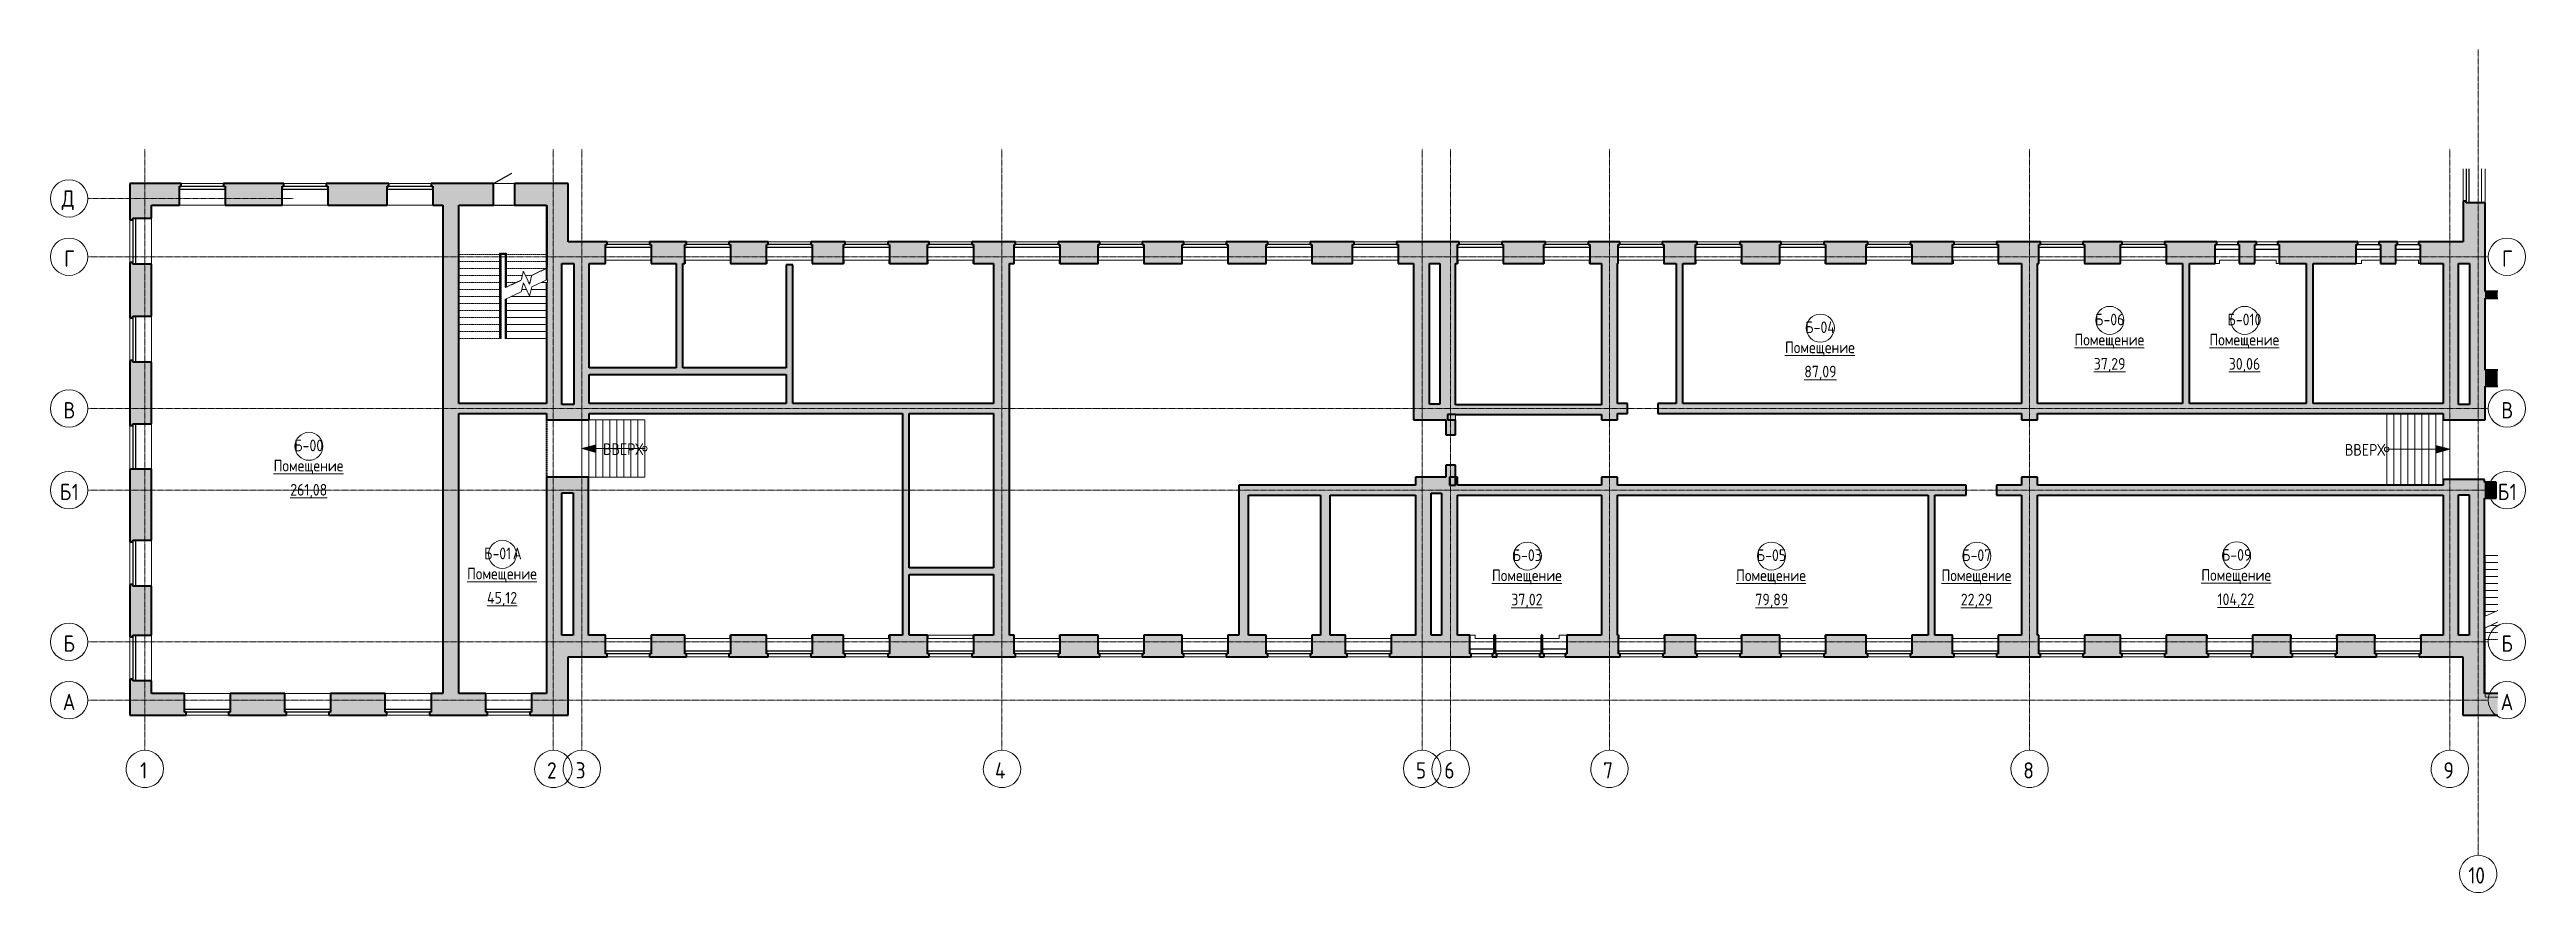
# Model space of a CAD drawing. Header units: millimetres. Extents: x -4092 to 455810, y -7500 to 28668.
# Drawn here: x 349704 to 455810, y -7500 to 28668 of the extents above; entities that cross this region are included whole.
import ezdxf

# ---------------------------------------------------------------- set-up
doc = ezdxf.new("R2010")
doc.units = ezdxf.units.MM
for name, pattern in [('ADSK_Линия сетки', [21, 12, -3, 3, -3]), ('ADSK_Сверху', [4.5, 3, -1.5]), ('ADSK_Штрих_ш3 п1_5', [4.5, 3, -1.5])]:
    doc.linetypes.add(name, pattern=pattern)
doc.layers.add('_Разделитель помещений_', color=4, linetype='ADSK_Штрих_ш3 п1_5', lineweight=40, true_color=0x00ffff)
for name, color, linetype, lineweight in [('Двери', 7, 'Continuous', 18), ('Каркас_Импост', 7, 'Continuous', 30), ('Лестницы', 7, 'Continuous', 18), ('Марки помещений', 7, 'Continuous', 18), ('Ограждение', 7, 'Continuous', 18), ('Окна', 7, 'Continuous', 18), ('Оси', 7, 'Continuous', 9), ('Панель', 7, 'Continuous', 30), ('Перекрытия', 7, 'Continuous', 18), ('Поручни', 7, 'Continuous', 18), ('Стены', 7, 'Continuous', 18), ('Стены разрез', 7, 'Continuous', 40), ('Стены штриховка', 7, 'Continuous', 18), ('Стрелки вверх', 7, 'Continuous', 18), ('Траектории лестницы', 7, 'Continuous', 30)]:
    doc.layers.add(name, color=color, linetype=linetype, lineweight=lineweight)
doc.styles.add('GOST Common', font='GOST Common.ttf', dxfattribs={"width": 0.9, "height": 500})
doc.styles.add('GOST Common_1', font='GOST Common.ttf', dxfattribs={"width": 0.9, "height": 700})

msp = doc.modelspace()

# ---------------------------------------------------------------- texts
at = {"layer": 'Марки помещений', "lineweight": 9, "char_height": 500, "attachment_point": 1, "style": 'GOST Common'}
for s, insert, width in [('\\fGOST Common|b0|i0|c204|p34|;\\W.9;Б', (424916, 17016), 432.91), ('-04', (425274, 17016), 1212.15), ('\\fGOST Common|b0|i0|c204|p34|;\\W.9;Б', (437333, 17348), 432.91), ('-06', (437690, 17348), 1168.86), ('\\fGOST Common|b0|i0|c204|p34|;\\W.9;Б', (443003, 17348), 432.91), ('-010', (443360, 17348), 1443.04), ('\\LПомещение', (424047, 16154), 3751.9), ('\\LПомещение', (436446, 16485), 3751.9), ('\\LПомещение', (442229, 16485), 3751.9), ('\\L87,09', (424875, 15116), 1746.08), ('\\L37,29', (437274, 15448), 1746.08), ('\\L30,06', (443057, 15448), 1746.08), ('\\fGOST Common|b0|i0|c204|p34|;\\W.9;Б', (360189, 11950), 432.91), ('-00', (360546, 11950), 1168.86), ('\\LПомещение', (359302, 11087), 3751.9), ('\\L261,08', (360016, 10050), 2020.25), ('\\LПомещение', (367588, 6458), 3751.9), ('\\fGOST Common|b0|i0|c204|p34|;\\W.9;Б', (368321, 7321), 432.91), ('-01', (368678, 7321), 1053.42), ('\\fGOST Common|b0|i0|c204|p34|;\\W.9;А', (369547, 7321), 490.63), ('\\LПомещение', (411495, 6385), 3751.9), ('\\fGOST Common|b0|i0|c204|p34|;\\W.9;Б', (412383, 7247), 432.91), ('-03', (412740, 7247), 1168.86), ('\\LПомещение', (421953, 6385), 3751.9), ('\\fGOST Common|b0|i0|c204|p34|;\\W.9;Б', (422841, 7247), 432.91), ('-05', (423198, 7247), 1168.86), ('\\LПомещение', (430751, 6385), 3751.9), ('\\fGOST Common|b0|i0|c204|p34|;\\W.9;Б', (431638, 7247), 432.91), ('-07', (431996, 7247), 1168.86), ('\\LПомещение', (441880, 6398), 3751.9), ('\\fGOST Common|b0|i0|c204|p34|;\\W.9;Б', (442767, 7260), 432.91), ('-09', (443124, 7260), 1168.86), ('\\L45,12', (368446, 5421), 1673.92), ('\\L37,02', (412323, 5347), 1746.08), ('\\L79,89', (422781, 5347), 1746.08), ('\\L22,29', (431579, 5347), 1746.08), ('\\L104,22', (442576, 5360), 2063.54)]:
    msp.add_mtext(s, dxfattribs=dict(at, insert=insert, width=width))
at = {"layer": 'Оси', "char_height": 700, "attachment_point": 1, "style": 'GOST Common_1'}
for s, insert, width in [('\\fGOST Common|b0|i0|c204|p34|;\\W.9;Д', (350226, 22632), 692.66), ('\\fGOST Common|b0|i0|c204|p34|;\\W.9;Г', (350329, 20058), 548.35), ('\\fGOST Common|b0|i0|c204|p34|;\\W.9;Г', (454764, 20058), 548.35), ('\\fGOST Common|b0|i0|c204|p34|;\\W.9;В', (350300, 13558), 620.51), ('\\fGOST Common|b0|i0|c204|p34|;\\W.9;В', (454735, 13558), 620.51), ('\\fGOST Common|b0|i0|c204|p34|;\\W.9;Б', (350145, 10058), 620.51), ('\\fGOST Common|b0|i0|c204|p34|;\\W.9;1', (350657, 10058), 375.19), ('\\fGOST Common|b0|i0|c204|p34|;\\W.9;Б', (454580, 10058), 620.51), ('\\fGOST Common|b0|i0|c204|p34|;\\W.9;1', (455092, 10058), 375.19), ('\\fGOST Common|b0|i0|c204|p34|;\\W.9;Б', (350300, 3558), 620.51), ('\\fGOST Common|b0|i0|c204|p34|;\\W.9;Б', (454735, 3558), 620.51), ('\\fGOST Common|b0|i0|c204|p34|;\\W.9;А', (350270, 1058), 692.66), ('\\fGOST Common|b0|i0|c204|p34|;\\W.9;А', (454705, 1058), 692.66), ('\\fGOST Common|b0|i0|c204|p34|;\\W.9;1', (353587, -1875), 375.19), ('\\fGOST Common|b0|i0|c204|p34|;\\W.9;2', (371016, -1875), 548.35), ('\\fGOST Common|b0|i0|c204|p34|;\\W.9;3', (372243, -1875), 533.92), ('\\fGOST Common|b0|i0|c204|p34|;\\W.9;4', (390207, -1875), 620.51), ('\\fGOST Common|b0|i0|c204|p34|;\\W.9;5', (408236, -1875), 548.35), ('\\fGOST Common|b0|i0|c204|p34|;\\W.9;6', (409456, -1875), 548.35), ('\\fGOST Common|b0|i0|c204|p34|;\\W.9;7', (416256, -1875), 548.35), ('\\fGOST Common|b0|i0|c204|p34|;\\W.9;8', (434256, -1875), 548.35), ('\\fGOST Common|b0|i0|c204|p34|;\\W.9;9', (452256, -1875), 548.35), ('10', (453321, -6377), 923.54)]:
    msp.add_mtext(s, dxfattribs=dict(at, insert=insert, width=width))
at = {"layer": 'Траектории лестницы', "lineweight": 9, "char_height": 500, "width": 2147.8, "attachment_point": 1, "line_spacing_factor": 1.022761, "style": 'GOST Common'}
for insert in [(373415, 11793), (448035, 11762)]:
    msp.add_mtext('ВВЕРХ', dxfattribs=dict(at, insert=insert))

# ---------------------------------------------------------------- blocks, each defined once
blk = doc.blocks.new('Ограждение - Ограждение-221491-00_Б_На лист')
at = {"layer": 'Ограждение', "linetype": 'ADSK_Сверху'}
for p, q in [((15816, 19938), (15816, 16287)), ((16116, 19938), (15816, 19938)), ((15821, 19933), (15821, 16287)), ((16111, 19933), (15821, 19933)), ((15846, 19908), (15846, 16287)), ((16086, 19908), (15846, 19908)), ((15861, 19893), (15861, 16287)), ((16071, 19893), (15861, 19893)), ((15866, 19888), (15866, 16287)), ((16066, 19888), (15866, 19888)), ((15876, 19878), (15876, 16287)), ((16056, 19878), (15876, 19878)), ((16056, 18468), (16056, 19878)), ((16066, 18468), (16066, 19888)), ((16071, 18470), (16071, 19893)), ((16086, 18477), (16086, 19908)), ((16111, 19887), (16111, 19933)), ((16111, 18489), (16111, 19887)), ((16116, 19887), (16116, 19938)), ((16116, 18491), (16116, 19887)), ((15866, 16287), (15816, 16287)), ((15861, 16287), (15821, 16287)), ((15876, 16287), (15846, 16287))]:
    blk.add_line(p, q, dxfattribs=at)
at = {"layer": 'Поручни'}
for p, q in [((16066, 17968), (16056, 17968)), ((16066, 17968), (16056, 17968)), ((16056, 16287), (16056, 17968)), ((16071, 17970), (16066, 17968)), ((16071, 17970), (16066, 17968)), ((16111, 17989), (16071, 17970)), ((16111, 17989), (16071, 17970)), ((16111, 17989), (16071, 17970)), ((16071, 16287), (16071, 17970)), ((16116, 17991), (16111, 17989)), ((16111, 16287), (16111, 17989)), ((16116, 16287), (16116, 17991)), ((16071, 16287), (16056, 16287)), ((16111, 16287), (16071, 16287)), ((16116, 16287), (16111, 16287))]:
    blk.add_line(p, q, dxfattribs=at)
blk = doc.blocks.new('ИРНИТУ-Окно-ГОСТ23166-99_4_2_Створки - 1920 x 2350-975420-00_Б_На лист')
at = {"layer": 'Каркас_Импост'}
for p, q in [((-510, -225), (942, -225)), ((-510, -345), (942, -345)), ((942, -225), (907, -225)), ((942, -345), (907, -345)), ((942, -345), (942, -225))]:
    blk.add_line(p, q, dxfattribs=at)
blk = doc.blocks.new('ИРНИТУ-Окно-ГОСТ23166-99_4_2_Створки - 1920 x 3100-986434-00_Б_На лист')
at = {"layer": 'Каркас_Импост'}
for p, q in [((-1018.1, -225), (941.9, -225)), ((-1018.1, -345), (-1018.1, -225)), ((-1018.1, -225), (-983.1, -225)), ((-1018.1, -345), (941.9, -345)), ((-1018.1, -345), (-983.1, -345)), ((941.9, -225), (906.9, -225)), ((941.9, -345), (906.9, -345)), ((941.9, -345), (941.9, -225))]:
    blk.add_line(p, q, dxfattribs=at)
blk = doc.blocks.new('ИРНИТУ-Окно-ГОСТ23166-99_4_2_Створки - 1920 x 2350-675330-00_Б_На лист')
at = {"layer": 'Каркас_Импост'}
for p, q in [((-1018.1, 345), (941.9, 345)), ((-1018.1, 345), (-1018.1, 225)), ((-1018.1, 345), (-983.1, 345)), ((-1018.1, 225), (941.9, 225)), ((-1018.1, 225), (-983.1, 225)), ((941.9, 345), (906.9, 345)), ((941.9, 225), (906.9, 225)), ((941.9, 345), (941.9, 225))]:
    blk.add_line(p, q, dxfattribs=at)
blk = doc.blocks.new('ИРНИТУ-Окно-ГОСТ23166-99_2_1_Створка - 1000 x 2350-986432-00_Б_На лист')
at = {"layer": 'Каркас_Импост'}
for p, q in [((-1018.1, 345), (21.9, 345)), ((-1018.1, 345), (-1018.1, 145)), ((-1018.1, 345), (-983.1, 345)), ((-1018.1, 145), (21.9, 145)), ((-1018.1, 145), (-983.1, 145)), ((21.9, 345), (-13.1, 345)), ((21.9, 145), (-13.1, 145)), ((21.9, 345), (21.9, 145))]:
    blk.add_line(p, q, dxfattribs=at)
blk = doc.blocks.new('ИРНИТУ-Окно-ГОСТ23166-99_4_2_Створки - 1920 x 3100-986312-00_Б_На лист')
at = {"layer": 'Каркас_Импост'}
for p, q in [((-1018.1, 345), (941.9, 345)), ((-1018.1, 345), (-1018.1, 225)), ((-1018.1, 345), (-983.1, 345)), ((-1018.1, 225), (941.9, 225)), ((-1018.1, 225), (-983.1, 225)), ((941.9, 345), (906.9, 345)), ((941.9, 225), (906.9, 225)), ((941.9, 345), (941.9, 225))]:
    blk.add_line(p, q, dxfattribs=at)
blk = doc.blocks.new('ИРНИТУ-Окно-ГОСТ23166-99_4_2_Створки - 1920 x 3100-986436-00_Б_На лист')
at = {"layer": 'Каркас_Импост'}
for p, q in [((-1008.1, -225), (931.9, -225)), ((-1008.1, -345), (-1008.1, -225)), ((-1008.1, -225), (-973.1, -225)), ((-1008.1, -345), (931.9, -345)), ((-1008.1, -345), (-973.1, -345)), ((931.9, -225), (896.9, -225)), ((931.9, -345), (916.9, -345)), ((931.9, -345), (931.9, -225))]:
    blk.add_line(p, q, dxfattribs=at)
blk = doc.blocks.new('ИРНИТУ-Окно-ГОСТ23166-99_2_1_Створка - 1000 x 1800-976276-00_Б_На лист')
at = {"layer": 'Каркас_Импост'}
for p, q in [((-1018.1, 345), (21.9, 345)), ((-1018.1, 345), (-1018.1, 145)), ((-1018.1, 345), (-983.1, 345)), ((-1018.1, 145), (21.9, 145)), ((-1018.1, 145), (-983.1, 145)), ((21.9, 345), (-13.1, 345)), ((21.9, 145), (-13.1, 145)), ((21.9, 345), (21.9, 145))]:
    blk.add_line(p, q, dxfattribs=at)
blk = doc.blocks.new('ИРНИТУ-Окно-ГОСТ23166-99_4_2_Створки - 1920 x 2350-V1-00_Б_На лист')
at = {"layer": 'Каркас_Импост'}
for p, q in [((-1018.1, -225), (941.9, -225)), ((-1018.1, -345), (-1018.1, -225)), ((-1018.1, -225), (-983.1, -225)), ((-1018.1, -345), (941.9, -345)), ((-1018.1, -345), (-983.1, -345)), ((941.9, -225), (906.9, -225)), ((941.9, -345), (906.9, -345)), ((941.9, -345), (941.9, -225))]:
    blk.add_line(p, q, dxfattribs=at)
blk = doc.blocks.new('AC_Дверь_Однопольная_ДеревяннаяВнутренняя_ГОСТ6629-88 - 860х2080h-1195342-00_Б_На лист')
at = {"layer": 'Панель'}
blk.add_line((-450, 465), (329, 915), dxfattribs=at)
blk = doc.blocks.new('Ось сетки - D8-4846-00_Б_На лист')
at = {"layer": 'Оси', "lineweight": 18}
for start, end in [(360, 180), (180, 360)]:
    blk.add_arc((0, 0), 4, start, end, dxfattribs=at)
blk = doc.blocks.new('ADSK_Марка_Помещение - Номер Имя Площадь Площадь проемов-115235-00_Б_На лист')
at = {"layer": 'Марки помещений'}
blk.add_circle((0, 0), 3, dxfattribs=at)

# ---------------------------------------------------------------- hatches: boundary and pattern name
at = {"layer": 'Стены'}
h = msp.add_hatch(color=256, dxfattribs=at)
h.paths.add_polyline_path([(354075, 1075), (354075, 1615), (353265, 1615), (353265, 1685), (353145, 1685), (353145, 1075)], flags=0)
h.paths.add_polyline_path([(353265, 3505), (353265, 3575), (354075, 3575), (354075, 5675), (353265, 5675), (353265, 5745), (353145, 5745), (353145, 3505)], flags=0)
h.paths.add_polyline_path([(353145, 7565), (353265, 7565), (353265, 7635), (354075, 7635), (354075, 10690), (353145, 10690)], flags=0)
h.paths.add_polyline_path([(353265, 12560), (353265, 12630), (354075, 12630), (354075, 15275), (353265, 15275), (353265, 15345), (353145, 15345), (353145, 12560)], flags=0)
h.paths.add_polyline_path([(353145, 17165), (353265, 17165), (353265, 17235), (354075, 17235), (354075, 19475), (353265, 19475), (353265, 19545), (353145, 19545), (353145, 17477)], flags=0)
h.paths.add_polyline_path([(353145, 21365), (353265, 21365), (353265, 21435), (354075, 21435), (354075, 22925), (353145, 22925)], flags=0)
h = msp.add_hatch(color=256, dxfattribs=at)
h.paths.add_polyline_path([(371925, 21995), (371925, 22925), (369628, 22925), (369628, 21995), (371309, 21995)], flags=0)
h.paths.add_polyline_path([(368728, 21995), (368728, 22925), (366059, 22925), (366059, 22805), (366129, 22805), (366129, 21995), (367235, 21995)], flags=0)
h.paths.add_polyline_path([(364169, 21995), (364169, 22805), (364239, 22805), (364239, 22925), (361559, 22925), (361559, 22805), (361629, 22805), (361629, 21995)], flags=0)
h.paths.add_polyline_path([(359669, 21995), (359669, 22805), (359739, 22805), (359739, 22925), (357159, 22925), (357159, 22805), (357229, 22805), (357229, 21995), (358498, 21995)], flags=0)
h.paths.add_polyline_path([(355269, 21995), (355269, 22805), (355339, 22805), (355339, 22925), (354075, 22925), (354075, 21995)], flags=0)
for points in [[(367235, 1075), (367235, 21995), (366555, 21995), (366555, 1075)], [(371925, 19495), (371925, 21995), (370995, 21995), (370995, 19495), (371655, 19495)], [(454035, 20425), (454035, 22101), (453225, 22101), (453225, 22171), (453105, 22171), (453105, 20425)], [(371655, 13456), (371655, 19495), (370995, 19495), (370995, 18788), (371035, 18807), (371035, 18687), (370995, 18687), (370995, 13456), (371309, 13456)], [(372820, 13456), (372820, 19495), (372160, 19495), (372160, 13456)], [(376545, 15030), (376835, 15030), (376835, 19495), (376545, 19495), (376545, 17477)], [(381545, 13495), (381545, 19445), (381255, 19445), (381255, 13495)], [(390148, 3575), (390828, 3575), (390828, 19495), (390148, 19495), (390148, 6165)], [(408815, 13476), (408815, 19495), (408135, 19495), (408135, 13476)], [(409935, 13476), (409935, 19495), (409255, 19495), (409255, 13476), (409742, 13476)], [(416185, 12796), (416865, 12796), (416865, 19495), (416185, 19495), (416185, 13027)], [(419670, 13495), (419670, 19495), (419380, 19495), (419380, 13495)], [(434865, 12796), (434865, 19495), (434185, 19495), (434185, 12796)], [(441370, 13495), (441370, 19495), (441080, 19495), (441080, 13495)], [(446670, 13495), (446670, 19495), (446380, 19495), (446380, 13495)], [(452895, 13456), (452895, 19495), (452235, 19495), (452235, 13456)], [(454035, 13456), (454035, 19495), (453375, 19495), (453375, 13456)], [(454581, 18015), (454581, 18305), (454035, 18305), (454035, 18015)], [(381255, 14740), (381255, 15030), (372820, 15030), (372820, 14740), (377714, 14740)], [(454581, 14245), (454581, 14925), (454035, 14925), (454035, 14245)], [(370995, 13075), (370995, 13495), (367235, 13495), (367235, 13075)], [(372820, 12796), (372820, 13456), (370995, 13456), (370995, 12796), (371309, 12796)], [(390148, 13075), (390148, 13495), (372820, 13495), (372820, 13075), (386533, 13075)], [(386243, 3575), (386533, 3575), (386533, 13075), (386243, 13075), (386243, 11402)], [(409935, 12796), (409935, 13476), (408135, 13476), (408135, 12796), (409742, 12796)], [(416185, 13027), (416185, 13447), (409935, 13447), (409935, 13027), (416147, 13027)], [(452235, 13075), (452235, 13495), (434865, 13495), (434865, 13075), (448175, 13075)], [(454035, 12796), (454035, 13456), (452235, 13456), (452235, 12796)], [(372135, 9676), (372795, 9676), (372795, 10336), (370995, 10336), (370995, 9676), (371655, 9676)], [(371655, 3575), (371655, 9676), (370995, 9676), (370995, 3575), (371309, 3575)], [(372795, 3575), (372795, 9676), (372135, 9676), (372135, 3575)], [(408215, 9575), (408215, 9995), (400645, 9995), (400645, 9575), (404565, 9575)], [(401065, 3575), (401065, 9575), (400645, 9575), (400645, 3575)], [(404565, 3575), (404565, 9575), (404145, 9575), (404145, 3575)], [(409742, 9660), (410015, 9660), (410015, 10340), (408215, 10340), (408215, 9660), (409335, 9660)], [(408895, 3575), (408895, 9660), (408215, 9660), (408215, 3575)], [(409742, 3575), (410015, 3575), (410015, 9660), (409335, 9660), (409335, 3575)], [(416147, 9575), (416185, 9575), (416185, 9995), (410015, 9995), (410015, 9575)], [(416865, 3575), (416865, 10340), (416185, 10340), (416185, 3575)], [(430470, 3575), (430470, 9575), (430180, 9575), (430180, 3575)], [(434865, 3575), (434865, 10340), (434185, 10340), (434185, 3575)], [(452235, 9575), (452235, 9995), (434865, 9995), (434865, 9575), (448175, 9575)], [(452235, 9585), (454015, 9585), (454015, 10245), (452235, 10245), (452235, 9995)], [(452895, 3575), (452895, 9585), (452235, 9585), (452235, 3575)], [(453355, 3575), (454015, 3575), (454015, 9585), (453355, 9585), (453355, 5327)], [(454515, 9445), (454515, 10125), (454015, 10125), (454015, 9445)], [(390148, 6165), (390148, 6455), (386533, 6455), (386533, 6165)], [(454015, 1075), (454015, 3575), (453085, 3575), (453085, 1075)], [(371309, 145), (371925, 145), (371925, 2645), (370995, 2645), (370995, 145)], [(454581, 145), (454581, 1075), (453085, 1075), (453085, 145)]]:
    msp.add_hatch(color=256, dxfattribs=at).paths.add_polyline_path(points, flags=0)
h = msp.add_hatch(color=256, dxfattribs=at)
h.paths.add_polyline_path([(454035, 19495), (454035, 20425), (451185, 20425), (451185, 20305), (451255, 20305), (451255, 19495), (453375, 19495)], flags=0)
h.paths.add_polyline_path([(450215, 19495), (450215, 20305), (450285, 20305), (450285, 20425), (449485, 20425), (449485, 20305), (449555, 20305), (449555, 19495)], flags=0)
h.paths.add_polyline_path([(448515, 19495), (448515, 20305), (448585, 20305), (448585, 20425), (445140, 20425), (445140, 20305), (445210, 20305), (445210, 19495), (448175, 19495)], flags=0)
h.paths.add_polyline_path([(444170, 19495), (444170, 20305), (444240, 20305), (444240, 20425), (443440, 20425), (443440, 20305), (443510, 20305), (443510, 19495)], flags=0)
h.paths.add_polyline_path([(442470, 19495), (442470, 20305), (442540, 20305), (442540, 20425), (440310, 20425), (440310, 20305), (440380, 20305), (440380, 19495), (441770, 19495)], flags=0)
h.paths.add_polyline_path([(438420, 19495), (438420, 20305), (438490, 20305), (438490, 20425), (436810, 20425), (436810, 20305), (436880, 20305), (436880, 19495)], flags=0)
h.paths.add_polyline_path([(434865, 19495), (434920, 19495), (434920, 20305), (434990, 20305), (434990, 20425), (433110, 20425), (433110, 20305), (433180, 20305), (433180, 19495), (434185, 19495)], flags=0)
h.paths.add_polyline_path([(431220, 19495), (431220, 20305), (431290, 20305), (431290, 20425), (429410, 20425), (429410, 20305), (429480, 20305), (429480, 19495)], flags=0)
h.paths.add_polyline_path([(427520, 19495), (427520, 20305), (427590, 20305), (427590, 20425), (425710, 20425), (425710, 20305), (425780, 20305), (425780, 19495)], flags=0)
h.paths.add_polyline_path([(423820, 19495), (423820, 20305), (423890, 20305), (423890, 20425), (422110, 20425), (422110, 20305), (422180, 20305), (422180, 19495), (422553, 19495)], flags=0)
h.paths.add_polyline_path([(420220, 19495), (420220, 20305), (420290, 20305), (420290, 20425), (418790, 20425), (418790, 20305), (418860, 20305), (418860, 19495), (419670, 19495)], flags=0)
h.paths.add_polyline_path([(416147, 19495), (416900, 19495), (416900, 20305), (416970, 20305), (416970, 20425), (415610, 20425), (415610, 20305), (415680, 20305), (415680, 19495)], flags=0)
h.paths.add_polyline_path([(413720, 19495), (413720, 20305), (413790, 20305), (413790, 20425), (411910, 20425), (411910, 20305), (411980, 20305), (411980, 19495)], flags=0)
h.paths.add_polyline_path([(409742, 19495), (410020, 19495), (410020, 20305), (410090, 20305), (410090, 20425), (407410, 20425), (407410, 20305), (407480, 20305), (407480, 19495), (409255, 19495)], flags=0)
h.paths.add_polyline_path([(405520, 19495), (405520, 20305), (405590, 20305), (405590, 20425), (403710, 20425), (403710, 20305), (403780, 20305), (403780, 19495)], flags=0)
h.paths.add_polyline_path([(401820, 19495), (401820, 20305), (401890, 20305), (401890, 20425), (400110, 20425), (400110, 20305), (400180, 20305), (400180, 19495)], flags=0)
h.paths.add_polyline_path([(398220, 19495), (398220, 20305), (398290, 20305), (398290, 20425), (396510, 20425), (396510, 20305), (396580, 20305), (396580, 19495), (396931, 19495)], flags=0)
h.paths.add_polyline_path([(394620, 19495), (394620, 20305), (394690, 20305), (394690, 20425), (392910, 20425), (392910, 20305), (392980, 20305), (392980, 19495)], flags=0)
h.paths.add_polyline_path([(390525, 19495), (391020, 19495), (391020, 20305), (391090, 20305), (391090, 20425), (389210, 20425), (389210, 20305), (389280, 20305), (389280, 19495), (390148, 19495)], flags=0)
h.paths.add_polyline_path([(387320, 19495), (387320, 20305), (387390, 20305), (387390, 20425), (385610, 20425), (385610, 20305), (385680, 20305), (385680, 19495)], flags=0)
h.paths.add_polyline_path([(383720, 19495), (383720, 20305), (383790, 20305), (383790, 20425), (382310, 20425), (382310, 20305), (382380, 20305), (382380, 19495)], flags=0)
h.paths.add_polyline_path([(380420, 19495), (380420, 20305), (380490, 20305), (380490, 20425), (378810, 20425), (378810, 20305), (378880, 20305), (378880, 19495)], flags=0)
h.paths.add_polyline_path([(376920, 19495), (376920, 20305), (376990, 20305), (376990, 20425), (375410, 20425), (375410, 20305), (375480, 20305), (375480, 19495), (376835, 19495)], flags=0)
h.paths.add_polyline_path([(373520, 19495), (373520, 20305), (373590, 20305), (373590, 20425), (371925, 20425), (371925, 19495), (372820, 19495)], flags=0)
h = msp.add_hatch(color=256, dxfattribs=at)
h.paths.add_polyline_path([(409935, 9995), (409935, 10861), (409515, 10861), (409515, 10340), (409675, 10340), (409675, 9995), (409742, 9995)], flags=0)
h.paths.add_polyline_path([(409515, 12161), (409935, 12161), (409935, 13027), (409595, 13027), (409595, 12796), (409515, 12796)], flags=0)
h = msp.add_hatch(color=256, dxfattribs=at)
h.paths.add_polyline_path([(434185, 13075), (434185, 13495), (418605, 13495), (418605, 13075), (428958, 13075)], flags=0)
h.paths.add_polyline_path([(416865, 13075), (417305, 13075), (417305, 13495), (416865, 13495)], flags=0)
h = msp.add_hatch(color=256, dxfattribs=at)
h.paths.add_polyline_path([(434185, 9575), (434185, 9995), (433105, 9995), (433105, 9575)], flags=0)
h.paths.add_polyline_path([(431805, 9575), (431805, 9995), (416865, 9995), (416865, 9575), (430470, 9575)], flags=0)
h = msp.add_hatch(color=256, dxfattribs=at)
h.paths.add_polyline_path([(451210, 2645), (453085, 2645), (453085, 3575), (451280, 3575), (451280, 2765), (451210, 2765)], flags=0)
h.paths.add_polyline_path([(449390, 2645), (449390, 2765), (449320, 2765), (449320, 3575), (447680, 3575), (447680, 2765), (447610, 2765), (447610, 2645), (448175, 2645)], flags=0)
h.paths.add_polyline_path([(445790, 2645), (445790, 2765), (445720, 2765), (445720, 3575), (444080, 3575), (444080, 2765), (444010, 2765), (444010, 2645)], flags=0)
h.paths.add_polyline_path([(442190, 2645), (442190, 2765), (442120, 2765), (442120, 3575), (440380, 3575), (440380, 2765), (440310, 2765), (440310, 2645), (441770, 2645)], flags=0)
h.paths.add_polyline_path([(438490, 2645), (438490, 2765), (438420, 2765), (438420, 3575), (436880, 3575), (436880, 2765), (436810, 2765), (436810, 2645)], flags=0)
h.paths.add_polyline_path([(434990, 2645), (434990, 2765), (434920, 2765), (434920, 3575), (433180, 3575), (433180, 2765), (433110, 2765), (433110, 2645)], flags=0)
h.paths.add_polyline_path([(431290, 2645), (431290, 2765), (431220, 2765), (431220, 3575), (429480, 3575), (429480, 2765), (429410, 2765), (429410, 2645)], flags=0)
h.paths.add_polyline_path([(427590, 2645), (427590, 2765), (427520, 2765), (427520, 3575), (425780, 3575), (425780, 2765), (425710, 2765), (425710, 2645)], flags=0)
h.paths.add_polyline_path([(422553, 2645), (423890, 2645), (423890, 2765), (423820, 2765), (423820, 3575), (422180, 3575), (422180, 2765), (422110, 2765), (422110, 2645)], flags=0)
h.paths.add_polyline_path([(420290, 2645), (420290, 2765), (420220, 2765), (420220, 3575), (418880, 3575), (418880, 2765), (418810, 2765), (418810, 2645)], flags=0)
h.paths.add_polyline_path([(416990, 2645), (416990, 2765), (416920, 2765), (416920, 3575), (414700, 3575), (414700, 2765), (414630, 2765), (414630, 2645), (416147, 2645)], flags=0)
h.paths.add_polyline_path([(413730, 2645), (413730, 2765), (413660, 2765), (413660, 3575), (413600, 3575), (413600, 2765), (413530, 2765), (413530, 2645)], flags=0)
h.paths.add_polyline_path([(411710, 2645), (411710, 2765), (411640, 2765), (411640, 3575), (411580, 3575), (411580, 2765), (411510, 2765), (411510, 2645)], flags=0)
h.paths.add_polyline_path([(409742, 2645), (410610, 2645), (410610, 2765), (410540, 2765), (410540, 3575), (407180, 3575), (407180, 2765), (407110, 2765), (407110, 2645)], flags=0)
h.paths.add_polyline_path([(403710, 2645), (405290, 2645), (405290, 2765), (405220, 2765), (405220, 3575), (403780, 3575), (403780, 2765), (403710, 2765)], flags=0)
h.paths.add_polyline_path([(401890, 2645), (401890, 2765), (401820, 2765), (401820, 3575), (400180, 3575), (400180, 2765), (400110, 2765), (400110, 2645)], flags=0)
h.paths.add_polyline_path([(398290, 2645), (398290, 2765), (398220, 2765), (398220, 3575), (396580, 3575), (396580, 2765), (396510, 2765), (396510, 2645), (396931, 2645)], flags=0)
h.paths.add_polyline_path([(394690, 2645), (394690, 2765), (394620, 2765), (394620, 3575), (392980, 3575), (392980, 2765), (392910, 2765), (392910, 2645)], flags=0)
h.paths.add_polyline_path([(390525, 2645), (391090, 2645), (391090, 2765), (391020, 2765), (391020, 3575), (389280, 3575), (389280, 2765), (389210, 2765), (389210, 2645)], flags=0)
h.paths.add_polyline_path([(385610, 2645), (387390, 2645), (387390, 2765), (387320, 2765), (387320, 3575), (385680, 3575), (385680, 2765), (385610, 2765)], flags=0)
h.paths.add_polyline_path([(383790, 2645), (383790, 2765), (383720, 2765), (383720, 3575), (382380, 3575), (382380, 2765), (382310, 2765), (382310, 2645)], flags=0)
h.paths.add_polyline_path([(380490, 2645), (380490, 2765), (380420, 2765), (380420, 3575), (378880, 3575), (378880, 2765), (378810, 2765), (378810, 2645)], flags=0)
h.paths.add_polyline_path([(376990, 2645), (376990, 2765), (376920, 2765), (376920, 3575), (375480, 3575), (375480, 2765), (375410, 2765), (375410, 2645)], flags=0)
h.paths.add_polyline_path([(371925, 2645), (373590, 2645), (373590, 2765), (373520, 2765), (373520, 3575), (370995, 3575), (370995, 2645), (371309, 2645)], flags=0)
h = msp.add_hatch(color=256, dxfattribs=at)
h.paths.add_polyline_path([(370995, 145), (370995, 1075), (370352, 1075), (370352, 265), (370282, 265), (370282, 145)], flags=0)
h.paths.add_polyline_path([(368462, 145), (368462, 265), (368392, 265), (368392, 1075), (366045, 1075), (366045, 265), (365975, 265), (365975, 145)], flags=0)
h.paths.add_polyline_path([(364155, 145), (364155, 265), (364085, 265), (364085, 1075), (361745, 1075), (361745, 265), (361675, 265), (361675, 145)], flags=0)
h.paths.add_polyline_path([(359855, 145), (359855, 265), (359785, 265), (359785, 1075), (357445, 1075), (357445, 265), (357375, 265), (357375, 145), (358498, 145)], flags=0)
h.paths.add_polyline_path([(355555, 145), (355555, 265), (355485, 265), (355485, 1075), (353145, 1075), (353145, 145)], flags=0)
at = {"layer": 'Стрелки вверх'}
for points in [[(373105, 11405), (373105, 11727), (372505, 11566)], [(451925, 11374), (452525, 11535), (451925, 11696), (451925, 11402)]]:
    msp.add_hatch(color=256, dxfattribs=at).paths.add_polyline_path(points, flags=0)

# ---------------------------------------------------------------- linework, layer by layer
at = {"layer": '_Разделитель помещений_'}
msp.add_line((370995, 12796), (370995, 10336), dxfattribs=at)
at = {"layer": 'Лестницы', "linetype": 'ADSK_Сверху'}
for p, q in [((367235, 21990), (367235, 19887)), ((371035, 21990), (367235, 21990)), ((371035, 19887), (371035, 21990)), ((369035, 19887), (367235, 19887)), ((367235, 19887), (367235, 16287)), ((369035, 19887), (367235, 19887)), ((369035, 19587), (367235, 19587)), ((369035, 19587), (367235, 19587)), ((369035, 19287), (367235, 19287)), ((369035, 19287), (367235, 19287)), ((369035, 19887), (369235, 19887)), ((369035, 19887), (369035, 16287)), ((369235, 19887), (371035, 19887)), ((369235, 18468), (369235, 19887)), ((369235, 19887), (371035, 19887)), ((369235, 19587), (371035, 19587)), ((369235, 19587), (371035, 19587)), ((369235, 19287), (370993, 19287)), ((369235, 19287), (370993, 19287)), ((370003, 19171), (369909, 18782)), ((370267, 18604), (370003, 19171)), ((371035, 19307), (370362, 18993)), ((371035, 19307), (371035, 19887)), ((369035, 18987), (367235, 18987)), ((369035, 18987), (367235, 18987)), ((369035, 18687), (367235, 18687)), ((369035, 18687), (367235, 18687)), ((369035, 18387), (367235, 18387)), ((369035, 18387), (367235, 18387)), ((369035, 18087), (367235, 18087)), ((369035, 18087), (367235, 18087)), ((369235, 18987), (369959, 18987)), ((369235, 18987), (369959, 18987)), ((369909, 18782), (369235, 18468)), ((369235, 18687), (369706, 18687)), ((369235, 18687), (369706, 18687)), ((369492, 18087), (370995, 18087)), ((369934, 18387), (370135, 18387)), ((370089, 18987), (370360, 18987)), ((370089, 18987), (370360, 18987)), ((370228, 18687), (370287, 18687)), ((370228, 18687), (370287, 18687)), ((370362, 18993), (370267, 18604)), ((370336, 18387), (370995, 18387)), ((370778, 18687), (371035, 18687)), ((369035, 17787), (367235, 17787)), ((369035, 17787), (367235, 17787)), ((369035, 17487), (367235, 17487)), ((369035, 17487), (367235, 17487)), ((369035, 17187), (367235, 17187)), ((369035, 17187), (367235, 17187)), ((369286, 17787), (370995, 17787)), ((369286, 17487), (370995, 17487)), ((369286, 17187), (370995, 17187)), ((369035, 16887), (367235, 16887)), ((369035, 16887), (367235, 16887)), ((369035, 16587), (367235, 16587)), ((369035, 16587), (367235, 16587)), ((369035, 16287), (367235, 16287)), ((369286, 16887), (370995, 16887)), ((369286, 16587), (370995, 16587)), ((369286, 16287), (370995, 16287)), ((372805, 10336), (372805, 12796)), ((373105, 10336), (373105, 12796)), ((373405, 10336), (373405, 12796)), ((373705, 10336), (373705, 12796)), ((374005, 10336), (374005, 12796)), ((374305, 10336), (374305, 12796)), ((374605, 10336), (374605, 12796)), ((374905, 10336), (374905, 12796)), ((375205, 10336), (375205, 12796)), ((449825, 13075), (449825, 9995)), ((450125, 13075), (450125, 9995)), ((450425, 13075), (450425, 9995)), ((450725, 13075), (450725, 9995)), ((451025, 13075), (451025, 9995)), ((451325, 13075), (451325, 9995)), ((451625, 13075), (451625, 9995)), ((451925, 13075), (451925, 9995)), ((452225, 13075), (452225, 9995)), ((454581, 6978), (454035, 6978)), ((454581, 6678), (454035, 6678)), ((454581, 6378), (454035, 6378)), ((454581, 6078), (454035, 6078)), ((454581, 5778), (454035, 5778)), ((454581, 5478), (454035, 5478)), ((454581, 5178), (454035, 5178)), ((454581, 4878), (454035, 4878)), ((454467, 4578), (454035, 4578)), ((454035, 3877), (454581, 4131)), ((454035, 3877), (454035, 3378)), ((454581, 3678), (454035, 3678)), ((454581, 3678), (454035, 3678)), ((454035, 3378), (454035, 910)), ((454581, 3378), (454035, 3378)), ((454581, 3378), (454035, 3378)), ((454581, 3978), (454252, 3978)), ((454581, 3978), (454252, 3978)), ((454035, 910), (454581, 910))]:
    msp.add_line(p, q, dxfattribs=at)
at = {"layer": 'Лестницы'}
for p, q in [((369909, 18282), (369235, 17968)), ((369492, 18087), (370995, 18087)), ((370003, 18671), (369909, 18282)), ((369934, 18387), (370135, 18387)), ((370267, 18104), (370003, 18671)), ((370362, 18493), (370267, 18104)), ((370336, 18387), (370995, 18387)), ((371035, 18807), (370362, 18493)), ((370778, 18687), (371035, 18687)), ((371035, 18687), (371035, 18807)), ((369286, 17787), (370995, 17787)), ((369286, 17487), (370995, 17487)), ((369286, 17187), (370995, 17187)), ((369286, 16887), (370995, 16887)), ((369286, 16587), (370995, 16587)), ((369286, 16287), (370995, 16287)), ((372505, 10336), (372505, 12796)), ((372805, 10336), (372805, 12796)), ((373105, 12796), (372820, 12796)), ((373405, 12796), (373105, 12796)), ((373105, 10336), (373105, 12796)), ((373705, 12796), (373405, 12796)), ((373405, 10336), (373405, 12796)), ((374005, 12796), (373705, 12796)), ((373705, 10336), (373705, 12796)), ((374305, 12796), (374005, 12796)), ((374005, 10336), (374005, 12796)), ((374605, 12796), (374305, 12796)), ((374305, 10336), (374305, 12796)), ((374905, 12796), (374605, 12796)), ((374605, 10336), (374605, 12796)), ((375205, 12796), (374905, 12796)), ((374905, 10336), (374905, 12796)), ((375205, 10336), (375205, 12796)), ((449825, 13075), (449825, 9995)), ((450125, 13075), (450125, 9995)), ((450425, 13075), (450425, 9995)), ((450725, 13075), (450725, 9995)), ((451025, 13075), (451025, 9995)), ((451325, 13075), (451325, 9995)), ((451625, 13075), (451625, 9995)), ((451925, 13075), (451925, 9995)), ((452225, 13075), (452225, 9995)), ((452525, 12796), (452525, 10245)), ((372805, 10336), (372795, 10336)), ((373105, 10336), (372805, 10336)), ((373405, 10336), (373105, 10336)), ((373705, 10336), (373405, 10336)), ((374005, 10336), (373705, 10336)), ((374305, 10336), (374005, 10336)), ((374605, 10336), (374305, 10336)), ((374905, 10336), (374605, 10336)), ((375205, 10336), (374905, 10336)), ((454581, 6978), (454035, 6978)), ((454035, 6978), (454035, 6678)), ((454035, 6678), (454035, 6378)), ((454581, 6678), (454035, 6678)), ((454035, 6378), (454035, 6078)), ((454581, 6378), (454035, 6378)), ((454035, 6078), (454035, 5778)), ((454581, 6078), (454035, 6078)), ((454035, 5778), (454035, 5478)), ((454581, 5778), (454035, 5778)), ((454035, 5478), (454035, 5178)), ((454581, 5478), (454035, 5478)), ((454035, 5178), (454035, 4878)), ((454581, 5178), (454035, 5178)), ((454035, 4878), (454035, 4578)), ((454581, 4878), (454035, 4878)), ((454035, 4377), (454581, 4631)), ((454035, 4578), (454035, 4377)), ((454467, 4578), (454035, 4578))]:
    msp.add_line(p, q, dxfattribs=at)
at = {"layer": 'Оси', "linetype": 'ADSK_Линия сетки'}
for p, q in [((453745, 28668), (453745, -5865)), ((353785, 24417), (353785, -1362)), ((371285, 24417), (371285, -1362)), ((372505, 24417), (372505, -1362)), ((390505, 24417), (390505, -1362)), ((408505, 24417), (408505, -1362)), ((409725, 24417), (409725, -1362)), ((416525, 24417), (416525, -1362)), ((434525, 24417), (434525, -1362)), ((452525, 24417), (452525, -1362)), ((360145, 22285), (351340, 22285)), ((351340, 19785), (454174, 19785)), ((351340, 13285), (454174, 13285)), ((351340, 9785), (454174, 9785)), ((351340, 3285), (454174, 3285)), ((351340, 785), (454174, 785))]:
    msp.add_line(p, q, dxfattribs=at)
at = {"layer": 'Перекрытия'}
for p, q in [((372505, 10336), (372505, 12796)), ((452525, 12796), (452525, 10245))]:
    msp.add_line(p, q, dxfattribs=at)
at = {"layer": 'Стены'}
for p, q in [((453105, 22171), (453105, 23553)), ((453885, 22121), (453885, 23553)), ((454035, 23553), (454035, 22101)), ((355339, 22925), (357159, 22925)), ((359739, 22925), (361559, 22925)), ((364239, 22925), (366059, 22925)), ((368728, 22925), (369628, 22925)), ((353145, 19545), (353145, 21365)), ((354075, 21435), (354075, 19475)), ((357229, 21995), (355269, 21995)), ((361629, 21995), (359669, 21995)), ((366129, 21995), (364169, 21995)), ((369628, 21995), (368728, 21995)), ((454035, 22121), (453885, 22121)), ((373590, 20425), (375410, 20425)), ((376990, 20425), (378810, 20425)), ((380490, 20425), (382310, 20425)), ((383790, 20425), (385610, 20425)), ((387390, 20425), (389210, 20425)), ((391090, 20425), (392910, 20425)), ((394690, 20425), (396510, 20425)), ((398290, 20425), (400110, 20425)), ((401890, 20425), (403710, 20425)), ((405590, 20425), (407410, 20425)), ((410090, 20425), (411910, 20425)), ((413790, 20425), (415610, 20425)), ((416970, 20425), (418790, 20425)), ((420290, 20425), (422110, 20425)), ((423890, 20425), (425710, 20425)), ((427590, 20425), (429410, 20425)), ((431290, 20425), (433110, 20425)), ((434990, 20425), (436810, 20425)), ((438490, 20425), (440310, 20425)), ((442540, 20425), (443440, 20425)), ((444240, 20425), (445140, 20425)), ((448585, 20425), (449485, 20425)), ((450285, 20425), (451185, 20425)), ((373540, 19495), (373520, 19495)), ((373540, 19495), (373540, 19645)), ((373540, 19645), (375460, 19645)), ((375460, 19645), (375460, 19495)), ((375480, 19495), (375460, 19495)), ((376940, 19495), (376920, 19495)), ((376940, 19495), (376940, 19645)), ((376940, 19645), (378860, 19645)), ((378860, 19645), (378860, 19495)), ((378880, 19495), (378860, 19495)), ((380440, 19495), (380420, 19495)), ((380440, 19495), (380440, 19645)), ((380440, 19645), (382360, 19645)), ((382360, 19645), (382360, 19495)), ((382380, 19495), (382360, 19495)), ((383740, 19495), (383720, 19495)), ((383740, 19495), (383740, 19645)), ((383740, 19645), (385660, 19645)), ((385660, 19645), (385660, 19495)), ((385680, 19495), (385660, 19495)), ((387340, 19495), (387320, 19495)), ((387340, 19645), (387340, 19495)), ((389260, 19645), (387340, 19645)), ((389260, 19495), (389260, 19645)), ((389280, 19495), (389260, 19495)), ((391040, 19495), (391020, 19495)), ((391040, 19495), (391040, 19645)), ((391040, 19645), (392960, 19645)), ((392960, 19645), (392960, 19495)), ((392980, 19495), (392960, 19495)), ((394640, 19495), (394620, 19495)), ((394640, 19495), (394640, 19645)), ((394640, 19645), (396560, 19645)), ((396560, 19645), (396560, 19495)), ((396580, 19495), (396560, 19495)), ((398240, 19495), (398220, 19495)), ((398240, 19495), (398240, 19645)), ((398240, 19645), (400160, 19645)), ((400160, 19645), (400160, 19495)), ((400180, 19495), (400160, 19495)), ((401840, 19495), (401820, 19495)), ((401840, 19495), (401840, 19645)), ((401840, 19645), (403760, 19645)), ((403760, 19645), (403760, 19495)), ((403780, 19495), (403760, 19495)), ((405540, 19495), (405520, 19495)), ((405540, 19495), (405540, 19645)), ((405540, 19645), (407460, 19645)), ((407460, 19645), (407460, 19495)), ((407480, 19495), (407460, 19495)), ((410040, 19495), (410020, 19495)), ((410040, 19495), (410040, 19645)), ((410040, 19645), (411960, 19645)), ((411960, 19645), (411960, 19495)), ((411980, 19495), (411960, 19495)), ((413740, 19495), (413720, 19495)), ((413740, 19495), (413740, 19645)), ((413740, 19645), (415660, 19645)), ((415660, 19645), (415660, 19495)), ((415680, 19495), (415660, 19495)), ((416920, 19495), (416900, 19495)), ((416920, 19645), (416920, 19495)), ((418840, 19645), (416920, 19645)), ((418840, 19495), (418840, 19645)), ((418860, 19495), (418840, 19495)), ((420240, 19495), (420220, 19495)), ((420240, 19495), (420240, 19645)), ((420240, 19645), (422160, 19645)), ((422160, 19645), (422160, 19495)), ((422180, 19495), (422160, 19495)), ((423840, 19495), (423820, 19495)), ((423840, 19495), (423840, 19645)), ((423840, 19645), (425760, 19645)), ((425760, 19645), (425760, 19495)), ((425780, 19495), (425760, 19495)), ((427540, 19495), (427520, 19495)), ((427540, 19495), (427540, 19645)), ((427540, 19645), (429460, 19645)), ((429460, 19645), (429460, 19495)), ((429480, 19495), (429460, 19495)), ((431265, 19495), (431220, 19495)), ((431265, 19495), (431265, 19645)), ((431265, 19645), (433180, 19645)), ((434940, 19495), (434920, 19495)), ((434940, 19495), (434940, 19645)), ((434940, 19645), (436860, 19645)), ((436860, 19645), (436860, 19495)), ((436880, 19495), (436860, 19495)), ((438440, 19495), (438420, 19495)), ((438440, 19495), (438440, 19645)), ((438440, 19645), (440360, 19645)), ((440360, 19645), (440360, 19495)), ((440380, 19495), (440360, 19495)), ((442655, 19495), (442470, 19495)), ((442655, 19495), (442655, 19645)), ((442655, 19645), (443510, 19645)), ((444170, 19645), (445095, 19645)), ((445095, 19645), (445095, 19495)), ((445210, 19495), (445095, 19495)), ((448745, 19495), (448515, 19495)), ((448745, 19495), (448745, 19645)), ((448745, 19645), (449555, 19645)), ((450215, 19645), (451185, 19645)), ((451185, 19645), (451185, 19495)), ((451255, 19495), (451185, 19495)), ((353145, 15345), (353145, 17165)), ((354075, 17235), (354075, 15275)), ((409935, 12796), (409935, 13027)), ((353145, 10690), (353145, 12560)), ((354075, 12630), (354075, 10690)), ((353145, 5745), (353145, 7565)), ((354075, 7635), (354075, 5675)), ((353145, 1685), (353145, 3505)), ((354075, 3575), (354075, 1615)), ((373520, 3575), (373540, 3575)), ((373540, 3425), (373540, 3575)), ((375460, 3425), (373540, 3425)), ((375460, 3575), (375480, 3575)), ((375460, 3575), (375460, 3425)), ((376920, 3575), (376928, 3575)), ((376928, 3425), (376928, 3575)), ((378848, 3425), (376928, 3425)), ((378848, 3575), (378880, 3575)), ((378848, 3575), (378848, 3425)), ((380420, 3575), (380428, 3575)), ((380428, 3425), (380428, 3575)), ((382348, 3425), (380428, 3425)), ((382348, 3575), (382380, 3575)), ((382348, 3575), (382348, 3425)), ((383720, 3575), (383728, 3575)), ((383728, 3425), (383728, 3575)), ((385648, 3425), (383728, 3425)), ((385648, 3575), (385680, 3575)), ((385648, 3575), (385648, 3425)), ((387320, 3575), (389280, 3575)), ((387340, 3425), (387340, 3575)), ((389260, 3425), (387340, 3425)), ((389260, 3575), (389260, 3425)), ((391020, 3575), (391028, 3575)), ((391028, 3425), (391028, 3575)), ((392948, 3425), (391028, 3425)), ((392948, 3575), (392980, 3575)), ((392948, 3575), (392948, 3425)), ((394620, 3575), (394640, 3575)), ((394640, 3425), (394640, 3575)), ((396560, 3425), (394640, 3425)), ((396560, 3575), (396580, 3575)), ((396560, 3575), (396560, 3425)), ((398220, 3575), (398240, 3575)), ((398240, 3425), (398240, 3575)), ((400160, 3425), (398240, 3425)), ((400160, 3575), (400180, 3575)), ((400160, 3575), (400160, 3425)), ((401820, 3575), (401840, 3575)), ((401840, 3425), (401840, 3575)), ((403760, 3425), (401840, 3425)), ((403760, 3575), (403780, 3575)), ((403760, 3575), (403760, 3425)), ((405220, 3575), (405240, 3575)), ((405240, 3425), (405240, 3575)), ((407160, 3425), (405240, 3425)), ((407160, 3575), (407180, 3575)), ((407160, 3575), (407160, 3425)), ((410540, 3575), (410775, 3575)), ((410775, 3425), (410775, 3575)), ((411580, 3425), (410775, 3425)), ((413600, 3425), (411640, 3425)), ((413660, 3425), (414375, 3425)), ((414375, 3575), (414700, 3575)), ((414375, 3425), (414375, 3575)), ((416920, 3575), (416940, 3575)), ((416940, 3425), (416940, 3575)), ((418860, 3425), (416940, 3425)), ((418860, 3575), (418880, 3575)), ((418860, 3575), (418860, 3425)), ((420220, 3575), (420240, 3575)), ((420240, 3425), (420240, 3575)), ((422160, 3425), (420240, 3425)), ((422160, 3575), (422180, 3575)), ((422160, 3575), (422160, 3425)), ((423820, 3575), (423840, 3575)), ((423840, 3425), (423840, 3575)), ((425760, 3425), (423840, 3425)), ((425760, 3575), (425780, 3575)), ((425760, 3575), (425760, 3425)), ((427520, 3575), (427540, 3575)), ((427540, 3425), (427540, 3575)), ((429460, 3425), (427540, 3425)), ((429460, 3575), (429480, 3575)), ((429460, 3575), (429460, 3425)), ((431220, 3575), (431240, 3575)), ((431240, 3425), (431240, 3575)), ((433160, 3425), (431240, 3425)), ((433160, 3575), (433180, 3575)), ((433160, 3575), (433160, 3425)), ((434920, 3575), (434940, 3575)), ((434940, 3425), (434940, 3575)), ((436860, 3425), (434940, 3425)), ((436860, 3575), (436880, 3575)), ((436860, 3575), (436860, 3425)), ((438420, 3575), (438435, 3575)), ((438435, 3425), (438435, 3575)), ((440355, 3425), (438435, 3425)), ((440355, 3575), (440380, 3575)), ((440355, 3575), (440355, 3425)), ((442120, 3575), (442140, 3575)), ((442140, 3425), (442140, 3575)), ((444060, 3425), (442140, 3425)), ((444060, 3575), (444080, 3575)), ((444060, 3575), (444060, 3425)), ((445720, 3575), (445740, 3575)), ((445740, 3425), (445740, 3575)), ((447660, 3425), (445740, 3425)), ((447660, 3575), (447680, 3575)), ((447660, 3575), (447660, 3425)), ((449320, 3575), (449340, 3575)), ((449340, 3425), (449340, 3575)), ((451260, 3425), (449340, 3425)), ((451260, 3575), (451280, 3575)), ((451260, 3575), (451260, 3425)), ((375410, 2645), (373590, 2645)), ((378810, 2645), (376990, 2645)), ((382310, 2645), (380490, 2645)), ((385610, 2645), (383790, 2645)), ((389210, 2645), (387390, 2645)), ((392910, 2645), (391090, 2645)), ((396510, 2645), (394690, 2645)), ((400110, 2645), (398290, 2645)), ((403710, 2645), (401890, 2645)), ((407110, 2645), (405290, 2645)), ((411510, 2645), (410610, 2645)), ((413530, 2645), (411710, 2645)), ((414630, 2645), (413730, 2645)), ((418810, 2645), (416990, 2645)), ((422110, 2645), (420290, 2645)), ((425710, 2645), (423890, 2645)), ((429410, 2645), (427590, 2645)), ((433110, 2645), (431290, 2645)), ((436810, 2645), (434990, 2645)), ((440310, 2645), (438490, 2645)), ((444010, 2645), (442190, 2645)), ((447610, 2645), (445790, 2645)), ((451210, 2645), (449390, 2645)), ((355485, 1075), (357445, 1075)), ((359785, 1075), (361745, 1075)), ((364085, 1075), (366045, 1075)), ((368392, 1075), (370352, 1075)), ((357375, 145), (355555, 145)), ((361675, 145), (359855, 145)), ((365975, 145), (364155, 145)), ((370282, 145), (368462, 145))]:
    msp.add_line(p, q, dxfattribs=at)
at = {"layer": 'Стены разрез'}
for p, q in [((353145, 22925), (353145, 21365)), ((355339, 22925), (353145, 22925)), ((355269, 21995), (355269, 22805)), ((355269, 22805), (355339, 22805)), ((355339, 22805), (355339, 22925)), ((359739, 22925), (357159, 22925)), ((357159, 22925), (357159, 22805)), ((357159, 22805), (357229, 22805)), ((357229, 22805), (357229, 21995)), ((359669, 21995), (359669, 22805)), ((359669, 22805), (359739, 22805)), ((359739, 22805), (359739, 22925)), ((364239, 22925), (361559, 22925)), ((361559, 22925), (361559, 22805)), ((361559, 22805), (361629, 22805)), ((361629, 22805), (361629, 21995)), ((364169, 21995), (364169, 22805)), ((364169, 22805), (364239, 22805)), ((364239, 22805), (364239, 22925)), ((368728, 22925), (366059, 22925)), ((366059, 22925), (366059, 22805)), ((366059, 22805), (366129, 22805)), ((366129, 22805), (366129, 21995)), ((368728, 21995), (368728, 22925)), ((371925, 22925), (369628, 22925)), ((369628, 22925), (369628, 21995)), ((371925, 20425), (371925, 22925)), ((353145, 21365), (353265, 21365)), ((353265, 21365), (353265, 21435)), ((353265, 21435), (354075, 21435)), ((354075, 21435), (354075, 21995)), ((354075, 21995), (355269, 21995)), ((357229, 21995), (359669, 21995)), ((361629, 21995), (364169, 21995)), ((366129, 21995), (366555, 21995)), ((366555, 21995), (366555, 1075)), ((367235, 21995), (368728, 21995)), ((367235, 13495), (367235, 21995)), ((369628, 21995), (370995, 21995)), ((370995, 21995), (370995, 18788)), ((453225, 22171), (453105, 22171)), ((453105, 22171), (453105, 20425)), ((453225, 22101), (453225, 22171)), ((454035, 22101), (453225, 22101)), ((454035, 19495), (454035, 22101)), ((373590, 20425), (371925, 20425)), ((373520, 19495), (373520, 20305)), ((373520, 20305), (373590, 20305)), ((373590, 20305), (373590, 20425)), ((376990, 20425), (375410, 20425)), ((375410, 20425), (375410, 20305)), ((375410, 20305), (375480, 20305)), ((375480, 20305), (375480, 19495)), ((376920, 19495), (376920, 20305)), ((376920, 20305), (376990, 20305)), ((376990, 20305), (376990, 20425)), ((380490, 20425), (378810, 20425)), ((378810, 20425), (378810, 20305)), ((378810, 20305), (378880, 20305)), ((378880, 20305), (378880, 19495)), ((380420, 19495), (380420, 20305)), ((380420, 20305), (380490, 20305)), ((380490, 20305), (380490, 20425)), ((383790, 20425), (382310, 20425)), ((382310, 20425), (382310, 20305)), ((382310, 20305), (382380, 20305)), ((382380, 20305), (382380, 19495)), ((383720, 19495), (383720, 20305)), ((383720, 20305), (383790, 20305)), ((383790, 20305), (383790, 20425)), ((387390, 20425), (385610, 20425)), ((385610, 20425), (385610, 20305)), ((385610, 20305), (385680, 20305)), ((385680, 20305), (385680, 19495)), ((387320, 19495), (387320, 20305)), ((387320, 20305), (387390, 20305)), ((387390, 20305), (387390, 20425)), ((391090, 20425), (389210, 20425)), ((389210, 20425), (389210, 20305)), ((389210, 20305), (389280, 20305)), ((389280, 20305), (389280, 19495)), ((391020, 19495), (391020, 20305)), ((391020, 20305), (391090, 20305)), ((391090, 20305), (391090, 20425)), ((394690, 20425), (392910, 20425)), ((392910, 20425), (392910, 20305)), ((392910, 20305), (392980, 20305)), ((392980, 20305), (392980, 19495)), ((394620, 19495), (394620, 20305)), ((394620, 20305), (394690, 20305)), ((394690, 20305), (394690, 20425)), ((398290, 20425), (396510, 20425)), ((396510, 20425), (396510, 20305)), ((396510, 20305), (396580, 20305)), ((396580, 20305), (396580, 19495)), ((398220, 19495), (398220, 20305)), ((398220, 20305), (398290, 20305)), ((398290, 20305), (398290, 20425)), ((401890, 20425), (400110, 20425)), ((400110, 20425), (400110, 20305)), ((400110, 20305), (400180, 20305)), ((400180, 20305), (400180, 19495)), ((401820, 19495), (401820, 20305)), ((401820, 20305), (401890, 20305)), ((401890, 20305), (401890, 20425)), ((405590, 20425), (403710, 20425)), ((403710, 20425), (403710, 20305)), ((403710, 20305), (403780, 20305)), ((403780, 20305), (403780, 19495)), ((405520, 19495), (405520, 20305)), ((405520, 20305), (405590, 20305)), ((405590, 20305), (405590, 20425)), ((410090, 20425), (407410, 20425)), ((407410, 20425), (407410, 20305)), ((407410, 20305), (407480, 20305)), ((407480, 20305), (407480, 19495)), ((410020, 19495), (410020, 20305)), ((410020, 20305), (410090, 20305)), ((410090, 20305), (410090, 20425)), ((413790, 20425), (411910, 20425)), ((411910, 20425), (411910, 20305)), ((411910, 20305), (411980, 20305)), ((411980, 20305), (411980, 19495)), ((413720, 19495), (413720, 20305)), ((413720, 20305), (413790, 20305)), ((413790, 20305), (413790, 20425)), ((416970, 20425), (415610, 20425)), ((415610, 20425), (415610, 20305)), ((415610, 20305), (415680, 20305)), ((415680, 20305), (415680, 19495)), ((416900, 19495), (416900, 20305)), ((416900, 20305), (416970, 20305)), ((416970, 20305), (416970, 20425)), ((420290, 20425), (418790, 20425)), ((418790, 20425), (418790, 20305)), ((418790, 20305), (418860, 20305)), ((418860, 20305), (418860, 19495)), ((420220, 19495), (420220, 20305)), ((420220, 20305), (420290, 20305)), ((420290, 20305), (420290, 20425)), ((423890, 20425), (422110, 20425)), ((422110, 20425), (422110, 20305)), ((422110, 20305), (422180, 20305)), ((422180, 20305), (422180, 19495)), ((423820, 19495), (423820, 20305)), ((423820, 20305), (423890, 20305)), ((423890, 20305), (423890, 20425)), ((427590, 20425), (425710, 20425)), ((425710, 20425), (425710, 20305)), ((425710, 20305), (425780, 20305)), ((425780, 20305), (425780, 19495)), ((427520, 19495), (427520, 20305)), ((427520, 20305), (427590, 20305)), ((427590, 20305), (427590, 20425)), ((431290, 20425), (429410, 20425)), ((429410, 20425), (429410, 20305)), ((429410, 20305), (429480, 20305)), ((429480, 20305), (429480, 19495)), ((431220, 19495), (431220, 20305)), ((431220, 20305), (431290, 20305)), ((431290, 20305), (431290, 20425)), ((434990, 20425), (433110, 20425)), ((433110, 20425), (433110, 20305)), ((433110, 20305), (433180, 20305)), ((433180, 20305), (433180, 19495)), ((434920, 19495), (434920, 20305)), ((434920, 20305), (434990, 20305)), ((434990, 20305), (434990, 20425)), ((438490, 20425), (436810, 20425)), ((436810, 20425), (436810, 20305)), ((436810, 20305), (436880, 20305)), ((436880, 20305), (436880, 19495)), ((438420, 19495), (438420, 20305)), ((438420, 20305), (438490, 20305)), ((438490, 20305), (438490, 20425)), ((442540, 20425), (440310, 20425)), ((440310, 20425), (440310, 20305)), ((440310, 20305), (440380, 20305)), ((440380, 20305), (440380, 19495)), ((442470, 19495), (442470, 20305)), ((442470, 20305), (442540, 20305)), ((442540, 20305), (442540, 20425)), ((444240, 20425), (443440, 20425)), ((443440, 20425), (443440, 20305)), ((443440, 20305), (443510, 20305)), ((443510, 20305), (443510, 19495)), ((444170, 19495), (444170, 20305)), ((444170, 20305), (444240, 20305)), ((444240, 20305), (444240, 20425)), ((448585, 20425), (445140, 20425)), ((445140, 20425), (445140, 20305)), ((445140, 20305), (445210, 20305)), ((445210, 20305), (445210, 19495)), ((448515, 19495), (448515, 20305)), ((448515, 20305), (448585, 20305)), ((448585, 20305), (448585, 20425)), ((450285, 20425), (449485, 20425)), ((449485, 20425), (449485, 20305)), ((449485, 20305), (449555, 20305)), ((449555, 20305), (449555, 19495)), ((450215, 19495), (450215, 20305)), ((450215, 20305), (450285, 20305)), ((450285, 20305), (450285, 20425)), ((453105, 20425), (451185, 20425)), ((451185, 20425), (451185, 20305)), ((451185, 20305), (451255, 20305)), ((451255, 20305), (451255, 19495)), ((353265, 19545), (353145, 19545)), ((353145, 19545), (353145, 17165)), ((353265, 19475), (353265, 19545)), ((354075, 19475), (353265, 19475)), ((354075, 17235), (354075, 19475)), ((371655, 19495), (372160, 19495)), ((371655, 13456), (371655, 19495)), ((372160, 19495), (372160, 13456)), ((372820, 19495), (373520, 19495)), ((372820, 15030), (372820, 19495)), ((375480, 19495), (376545, 19495)), ((376545, 19495), (376545, 15030)), ((376835, 19495), (376920, 19495)), ((376835, 15030), (376835, 19495)), ((378880, 19495), (380420, 19495)), ((381255, 19445), (381255, 15030)), ((381545, 19445), (381255, 19445)), ((381545, 13495), (381545, 19445)), ((382380, 19495), (383720, 19495)), ((385680, 19495), (387320, 19495)), ((389280, 19495), (390148, 19495)), ((390148, 19495), (390148, 13495)), ((390828, 19495), (391020, 19495)), ((390828, 3575), (390828, 19495)), ((392980, 19495), (394620, 19495)), ((396580, 19495), (398220, 19495)), ((400180, 19495), (401820, 19495)), ((403780, 19495), (405520, 19495)), ((407480, 19495), (408135, 19495)), ((408135, 19495), (408135, 12796)), ((408815, 19495), (409255, 19495)), ((408815, 13476), (408815, 19495)), ((409255, 19495), (409255, 13476)), ((409935, 19495), (410020, 19495)), ((409935, 13447), (409935, 19495)), ((411980, 19495), (413720, 19495)), ((415680, 19495), (416185, 19495)), ((416185, 19495), (416185, 13447)), ((416865, 19495), (416900, 19495)), ((416865, 13495), (416865, 19495)), ((418860, 19495), (419380, 19495)), ((419380, 19495), (419380, 13495)), ((419670, 19495), (420220, 19495)), ((419670, 13495), (419670, 19495)), ((422180, 19495), (423820, 19495)), ((425780, 19495), (427520, 19495)), ((429480, 19495), (431220, 19495)), ((433180, 19495), (434185, 19495)), ((434185, 19495), (434185, 13495)), ((434865, 19495), (434920, 19495)), ((434865, 13495), (434865, 19495)), ((436880, 19495), (438420, 19495)), ((440380, 19495), (441080, 19495)), ((441080, 19495), (441080, 13495)), ((441370, 19495), (442470, 19495)), ((441370, 13495), (441370, 19495)), ((443510, 19495), (444170, 19495)), ((445210, 19495), (446380, 19495)), ((446380, 19495), (446380, 13495)), ((446670, 19495), (448515, 19495)), ((446670, 13495), (446670, 19495)), ((449555, 19495), (450215, 19495)), ((451255, 19495), (452235, 19495)), ((452235, 19495), (452235, 13495)), ((452895, 19495), (453375, 19495)), ((452895, 13456), (452895, 19495)), ((453375, 19495), (453375, 13456)), ((454035, 18305), (454035, 19495)), ((370995, 18687), (370995, 13495)), ((454581, 18305), (454035, 18305)), ((353145, 17165), (353265, 17165)), ((353265, 17165), (353265, 17235)), ((353265, 17235), (354075, 17235)), ((454035, 14925), (454035, 18015)), ((454035, 18015), (454581, 18015)), ((353265, 15345), (353145, 15345)), ((353145, 15345), (353145, 12560)), ((353265, 15275), (353265, 15345)), ((354075, 15275), (353265, 15275)), ((354075, 12630), (354075, 15275)), ((376545, 15030), (372820, 15030)), ((381255, 15030), (376835, 15030)), ((454581, 14925), (454035, 14925)), ((372820, 13495), (372820, 14740)), ((372820, 14740), (381255, 14740)), ((381255, 14740), (381255, 13495)), ((454035, 12796), (454035, 14245)), ((454035, 14245), (454581, 14245)), ((370995, 13495), (367235, 13495)), ((367235, 1075), (367235, 13075)), ((367235, 13075), (370995, 13075)), ((370995, 13075), (370995, 12796)), ((370995, 12796), (372820, 12796)), ((372160, 13456), (371655, 13456)), ((381255, 13495), (372820, 13495)), ((372820, 12796), (372820, 13075)), ((372820, 13075), (386243, 13075)), ((390148, 13495), (381545, 13495)), ((386243, 13075), (386243, 3575)), ((386533, 13075), (390148, 13075)), ((386533, 6455), (386533, 13075)), ((390148, 13075), (390148, 6455)), ((408135, 12796), (409515, 12796)), ((409255, 13476), (408815, 13476)), ((409515, 12796), (409515, 12161)), ((409935, 13027), (409595, 13027)), ((409595, 13027), (409595, 12796)), ((409595, 12796), (409935, 12796)), ((416185, 13447), (409935, 13447)), ((409935, 13027), (416185, 13027)), ((409935, 12161), (409935, 12796)), ((416185, 13027), (416185, 12796)), ((416185, 12796), (416865, 12796)), ((417305, 13495), (416865, 13495)), ((416865, 12796), (416865, 13075)), ((416865, 13075), (417305, 13075)), ((417305, 13075), (417305, 13495)), ((419380, 13495), (418605, 13495)), ((418605, 13495), (418605, 13075)), ((418605, 13075), (434185, 13075)), ((434185, 13495), (419670, 13495)), ((434185, 13075), (434185, 12796)), ((434185, 12796), (434865, 12796)), ((441080, 13495), (434865, 13495)), ((434865, 13075), (452235, 13075)), ((434865, 12796), (434865, 13075)), ((446380, 13495), (441370, 13495)), ((452235, 13495), (446670, 13495)), ((452235, 13075), (452235, 12796)), ((452235, 12796), (454035, 12796)), ((453375, 13456), (452895, 13456)), ((353145, 12560), (353265, 12560)), ((353265, 12560), (353265, 12630)), ((353265, 12630), (354075, 12630)), ((409515, 12161), (409935, 12161)), ((354075, 10690), (353145, 10690)), ((353145, 10690), (353145, 7565)), ((354075, 7635), (354075, 10690)), ((409515, 10861), (409515, 10340)), ((409935, 10861), (409515, 10861)), ((409935, 9995), (409935, 10861)), ((370995, 10336), (370995, 1075)), ((372795, 10336), (370995, 10336)), ((371655, 3575), (371655, 9676)), ((371655, 9676), (372135, 9676)), ((372135, 9676), (372135, 3575)), ((372795, 3575), (372795, 10336)), ((408215, 9995), (400645, 9995)), ((400645, 9995), (400645, 3575)), ((401065, 9575), (404145, 9575)), ((401065, 3575), (401065, 9575)), ((404145, 9575), (404145, 3575)), ((404565, 9575), (408215, 9575)), ((404565, 3575), (404565, 9575)), ((409515, 10340), (408215, 10340)), ((408215, 10340), (408215, 9995)), ((408215, 9575), (408215, 3575)), ((408895, 3575), (408895, 9660)), ((408895, 9660), (409335, 9660)), ((409335, 9660), (409335, 3575)), ((410015, 10340), (409675, 10340)), ((409675, 10340), (409675, 9995)), ((409675, 9995), (409935, 9995)), ((410015, 9995), (410015, 10340)), ((416185, 9995), (410015, 9995)), ((410015, 3575), (410015, 9575)), ((410015, 9575), (416185, 9575)), ((416185, 10340), (416185, 9995)), ((416865, 10340), (416185, 10340)), ((416185, 9575), (416185, 3575)), ((416865, 9995), (416865, 10340)), ((431805, 9995), (416865, 9995)), ((416865, 3575), (416865, 9575)), ((416865, 9575), (430180, 9575)), ((430180, 9575), (430180, 3575)), ((430470, 9575), (431805, 9575)), ((430470, 3575), (430470, 9575)), ((431805, 9575), (431805, 9995)), ((434185, 9995), (433105, 9995)), ((433105, 9995), (433105, 9575)), ((433105, 9575), (434185, 9575)), ((434185, 10340), (434185, 9995)), ((434865, 10340), (434185, 10340)), ((434185, 9575), (434185, 3575)), ((434865, 9995), (434865, 10340)), ((452235, 9995), (434865, 9995)), ((434865, 9575), (452235, 9575)), ((434865, 3575), (434865, 9575)), ((454015, 10245), (452235, 10245)), ((452235, 10245), (452235, 9995)), ((452235, 9575), (452235, 3575)), ((452895, 3575), (452895, 9585)), ((452895, 9585), (453355, 9585)), ((453355, 9585), (453355, 3575)), ((454015, 10125), (454015, 10245)), ((454515, 10125), (454015, 10125)), ((454515, 9445), (454515, 10125)), ((454015, 1075), (454015, 9445)), ((454015, 9445), (454515, 9445)), ((353145, 7565), (353265, 7565)), ((353265, 7565), (353265, 7635)), ((353265, 7635), (354075, 7635)), ((390148, 6455), (386533, 6455)), ((353265, 5745), (353145, 5745)), ((353145, 5745), (353145, 3505)), ((353265, 5675), (353265, 5745)), ((354075, 5675), (353265, 5675)), ((354075, 3575), (354075, 5675)), ((386533, 3575), (386533, 6165)), ((386533, 6165), (390148, 6165)), ((390148, 6165), (390148, 3575)), ((353145, 3505), (353265, 3505)), ((353265, 3505), (353265, 3575)), ((353265, 3575), (354075, 3575)), ((372135, 3575), (371655, 3575)), ((373520, 3575), (372795, 3575)), ((373520, 2765), (373520, 3575)), ((376920, 3575), (375480, 3575)), ((375480, 3575), (375480, 2765)), ((376920, 2765), (376920, 3575)), ((380420, 3575), (378880, 3575)), ((378880, 3575), (378880, 2765)), ((380420, 2765), (380420, 3575)), ((383720, 3575), (382380, 3575)), ((382380, 3575), (382380, 2765)), ((383720, 2765), (383720, 3575)), ((386243, 3575), (385680, 3575)), ((385680, 3575), (385680, 2765)), ((387320, 3575), (386533, 3575)), ((387320, 2765), (387320, 3575)), ((390148, 3575), (389280, 3575)), ((389280, 3575), (389280, 2765)), ((391020, 3575), (390828, 3575)), ((391020, 2765), (391020, 3575)), ((394620, 3575), (392980, 3575)), ((392980, 3575), (392980, 2765)), ((394620, 2765), (394620, 3575)), ((398220, 3575), (396580, 3575)), ((396580, 3575), (396580, 2765)), ((398220, 2765), (398220, 3575)), ((400645, 3575), (400180, 3575)), ((400180, 3575), (400180, 2765)), ((401820, 3575), (401065, 3575)), ((401820, 2765), (401820, 3575)), ((404145, 3575), (403780, 3575)), ((403780, 3575), (403780, 2765)), ((405220, 3575), (404565, 3575)), ((405220, 2765), (405220, 3575)), ((408215, 3575), (407180, 3575)), ((407180, 3575), (407180, 2765)), ((409335, 3575), (408895, 3575)), ((410540, 3575), (410015, 3575)), ((410540, 2765), (410540, 3575)), ((411640, 3575), (411580, 3575)), ((411580, 3575), (411580, 2765)), ((411640, 2765), (411640, 3575)), ((413660, 3575), (413600, 3575)), ((413600, 3575), (413600, 2765)), ((413660, 2765), (413660, 3575)), ((416185, 3575), (414700, 3575)), ((414700, 3575), (414700, 2765)), ((416920, 3575), (416865, 3575)), ((416920, 2765), (416920, 3575)), ((420220, 3575), (418880, 3575)), ((418880, 3575), (418880, 2765)), ((420220, 2765), (420220, 3575)), ((423820, 3575), (422180, 3575)), ((422180, 3575), (422180, 2765)), ((423820, 2765), (423820, 3575)), ((427520, 3575), (425780, 3575)), ((425780, 3575), (425780, 2765)), ((427520, 2765), (427520, 3575)), ((430180, 3575), (429480, 3575)), ((429480, 3575), (429480, 2765)), ((431220, 3575), (430470, 3575)), ((431220, 2765), (431220, 3575)), ((434185, 3575), (433180, 3575)), ((433180, 3575), (433180, 2765)), ((434920, 3575), (434865, 3575)), ((434920, 2765), (434920, 3575)), ((438420, 3575), (436880, 3575)), ((436880, 3575), (436880, 2765)), ((438420, 2765), (438420, 3575)), ((442120, 3575), (440380, 3575)), ((440380, 3575), (440380, 2765)), ((442120, 2765), (442120, 3575)), ((445720, 3575), (444080, 3575)), ((444080, 3575), (444080, 2765)), ((445720, 2765), (445720, 3575)), ((449320, 3575), (447680, 3575)), ((447680, 3575), (447680, 2765)), ((449320, 2765), (449320, 3575)), ((452235, 3575), (451280, 3575)), ((451280, 3575), (451280, 2765)), ((453355, 3575), (452895, 3575)), ((371925, 2645), (373590, 2645)), ((371925, 145), (371925, 2645)), ((373590, 2765), (373520, 2765)), ((373590, 2645), (373590, 2765)), ((375480, 2765), (375410, 2765)), ((375410, 2765), (375410, 2645)), ((375410, 2645), (376990, 2645)), ((376990, 2765), (376920, 2765)), ((376990, 2645), (376990, 2765)), ((378880, 2765), (378810, 2765)), ((378810, 2765), (378810, 2645)), ((378810, 2645), (380490, 2645)), ((380490, 2765), (380420, 2765)), ((380490, 2645), (380490, 2765)), ((382380, 2765), (382310, 2765)), ((382310, 2765), (382310, 2645)), ((382310, 2645), (383790, 2645)), ((383790, 2765), (383720, 2765)), ((383790, 2645), (383790, 2765)), ((385680, 2765), (385610, 2765)), ((385610, 2765), (385610, 2645)), ((385610, 2645), (387390, 2645)), ((387390, 2765), (387320, 2765)), ((387390, 2645), (387390, 2765)), ((389280, 2765), (389210, 2765)), ((389210, 2765), (389210, 2645)), ((389210, 2645), (391090, 2645)), ((391090, 2765), (391020, 2765)), ((391090, 2645), (391090, 2765)), ((392980, 2765), (392910, 2765)), ((392910, 2765), (392910, 2645)), ((392910, 2645), (394690, 2645)), ((394690, 2765), (394620, 2765)), ((394690, 2645), (394690, 2765)), ((396580, 2765), (396510, 2765)), ((396510, 2765), (396510, 2645)), ((396510, 2645), (398290, 2645)), ((398290, 2765), (398220, 2765)), ((398290, 2645), (398290, 2765)), ((400180, 2765), (400110, 2765)), ((400110, 2765), (400110, 2645)), ((400110, 2645), (401890, 2645)), ((401890, 2765), (401820, 2765)), ((401890, 2645), (401890, 2765)), ((403780, 2765), (403710, 2765)), ((403710, 2765), (403710, 2645)), ((403710, 2645), (405290, 2645)), ((405290, 2765), (405220, 2765)), ((405290, 2645), (405290, 2765)), ((407180, 2765), (407110, 2765)), ((407110, 2765), (407110, 2645)), ((407110, 2645), (410610, 2645)), ((410610, 2765), (410540, 2765)), ((410610, 2645), (410610, 2765)), ((411580, 2765), (411510, 2765)), ((411510, 2765), (411510, 2645)), ((411510, 2645), (411710, 2645)), ((411710, 2765), (411640, 2765)), ((411710, 2645), (411710, 2765)), ((413600, 2765), (413530, 2765)), ((413530, 2765), (413530, 2645)), ((413530, 2645), (413730, 2645)), ((413730, 2765), (413660, 2765)), ((413730, 2645), (413730, 2765)), ((414700, 2765), (414630, 2765)), ((414630, 2765), (414630, 2645)), ((414630, 2645), (416990, 2645)), ((416990, 2765), (416920, 2765)), ((416990, 2645), (416990, 2765)), ((418880, 2765), (418810, 2765)), ((418810, 2765), (418810, 2645)), ((418810, 2645), (420290, 2645)), ((420290, 2765), (420220, 2765)), ((420290, 2645), (420290, 2765)), ((422180, 2765), (422110, 2765)), ((422110, 2765), (422110, 2645)), ((422110, 2645), (423890, 2645)), ((423890, 2765), (423820, 2765)), ((423890, 2645), (423890, 2765)), ((425780, 2765), (425710, 2765)), ((425710, 2765), (425710, 2645)), ((425710, 2645), (427590, 2645)), ((427590, 2765), (427520, 2765)), ((427590, 2645), (427590, 2765)), ((429480, 2765), (429410, 2765)), ((429410, 2765), (429410, 2645)), ((429410, 2645), (431290, 2645)), ((431290, 2765), (431220, 2765)), ((431290, 2645), (431290, 2765)), ((433180, 2765), (433110, 2765)), ((433110, 2765), (433110, 2645)), ((433110, 2645), (434990, 2645)), ((434990, 2765), (434920, 2765)), ((434990, 2645), (434990, 2765)), ((436880, 2765), (436810, 2765)), ((436810, 2765), (436810, 2645)), ((436810, 2645), (438490, 2645)), ((438490, 2765), (438420, 2765)), ((438490, 2645), (438490, 2765)), ((440380, 2765), (440310, 2765)), ((440310, 2765), (440310, 2645)), ((440310, 2645), (442190, 2645)), ((442190, 2765), (442120, 2765)), ((442190, 2645), (442190, 2765)), ((444080, 2765), (444010, 2765)), ((444010, 2765), (444010, 2645)), ((444010, 2645), (445790, 2645)), ((445790, 2765), (445720, 2765)), ((445790, 2645), (445790, 2765)), ((447680, 2765), (447610, 2765)), ((447610, 2765), (447610, 2645)), ((447610, 2645), (449390, 2645)), ((449390, 2765), (449320, 2765)), ((449390, 2645), (449390, 2765)), ((451280, 2765), (451210, 2765)), ((451210, 2765), (451210, 2645)), ((451210, 2645), (453085, 2645)), ((453085, 2645), (453085, 145)), ((353145, 1685), (353145, 145)), ((353265, 1685), (353145, 1685)), ((353265, 1615), (353265, 1685)), ((354075, 1615), (353265, 1615)), ((354075, 1075), (354075, 1615)), ((355485, 1075), (354075, 1075)), ((355485, 265), (355485, 1075)), ((359785, 1075), (357445, 1075)), ((357445, 1075), (357445, 265)), ((359785, 265), (359785, 1075)), ((364085, 1075), (361745, 1075)), ((361745, 1075), (361745, 265)), ((364085, 265), (364085, 1075)), ((366555, 1075), (366045, 1075)), ((366045, 1075), (366045, 265)), ((368392, 1075), (367235, 1075)), ((368392, 265), (368392, 1075)), ((370995, 1075), (370352, 1075)), ((370352, 1075), (370352, 265)), ((454581, 1075), (454015, 1075)), ((353145, 145), (355555, 145)), ((355555, 265), (355485, 265)), ((355555, 145), (355555, 265)), ((357445, 265), (357375, 265)), ((357375, 265), (357375, 145)), ((357375, 145), (359855, 145)), ((359855, 265), (359785, 265)), ((359855, 145), (359855, 265)), ((361745, 265), (361675, 265)), ((361675, 265), (361675, 145)), ((361675, 145), (364155, 145)), ((364155, 265), (364085, 265)), ((364155, 145), (364155, 265)), ((366045, 265), (365975, 265)), ((365975, 265), (365975, 145)), ((365975, 145), (368462, 145)), ((368462, 265), (368392, 265)), ((368462, 145), (368462, 265)), ((370352, 265), (370282, 265)), ((370282, 265), (370282, 145)), ((370282, 145), (371925, 145)), ((453085, 145), (454581, 145))]:
    msp.add_line(p, q, dxfattribs=at)
at = {"layer": 'Стены штриховка'}
msp.add_line((409935, 12796), (409935, 13027), dxfattribs=at)
at = {"layer": 'Стрелки вверх'}
for p, q in [((373105, 11727), (372505, 11566)), ((373105, 11405), (373105, 11727)), ((452525, 11535), (451925, 11696)), ((451925, 11696), (451925, 11402)), ((372805, 11566), (372505, 11566)), ((372505, 11566), (373105, 11405)), ((373105, 11566), (372805, 11566)), ((373405, 11566), (373105, 11566)), ((373705, 11566), (373405, 11566)), ((374005, 11566), (373705, 11566)), ((374305, 11566), (374005, 11566)), ((374605, 11566), (374305, 11566)), ((374905, 11566), (374605, 11566)), ((375205, 11566), (374905, 11566)), ((449825, 11535), (450125, 11535)), ((450125, 11535), (450425, 11535)), ((450425, 11535), (450725, 11535)), ((450725, 11535), (451025, 11535)), ((451025, 11535), (451325, 11535)), ((451325, 11535), (451625, 11535)), ((451625, 11535), (451925, 11535)), ((451925, 11535), (452225, 11535)), ((451925, 11374), (452525, 11535)), ((451925, 11402), (451925, 11374)), ((452225, 11535), (452525, 11535))]:
    msp.add_line(p, q, dxfattribs=at)
for centre in [(375205, 11566), (449825, 11535)]:
    msp.add_circle(centre, 100, dxfattribs=at)

# ---------------------------------------------------------------- block references
at = {"layer": 'Двери'}
msp.add_blockref('AC_Дверь_Однопольная_ДеревяннаяВнутренняя_ГОСТ6629-88 - 860х2080h-1195342-00_Б_На лист', (369178, 22460), dxfattribs=at)
at = {"layer": 'Марки помещений', "xscale": 199.9999999999999, "yscale": 199.9999999999999, "zscale": 199.9999999999999}
for p in [(425561, 16729), (437960, 17061), (443743, 17061), (360816, 11663), (369103, 7034), (413010, 6960), (423468, 6960), (432266, 6960), (443394, 6974)]:
    msp.add_blockref('ADSK_Марка_Помещение - Номер Имя Площадь Площадь проемов-115235-00_Б_На лист', p, dxfattribs=at)
at = {"layer": 'Ограждение'}
msp.add_blockref('Ограждение - Ограждение-221491-00_Б_На лист', (353169, 0), dxfattribs=at)
at = {"layer": 'Окна'}
for name, p, rotation in [('ИРНИТУ-Окно-ГОСТ23166-99_4_2_Створки - 1920 x 2350-975420-00_Б_На лист', (453570, 23043), 269.9999999999999), ('ИРНИТУ-Окно-ГОСТ23166-99_4_2_Створки - 1920 x 3100-986434-00_Б_На лист', (353610, 20417), 269.9999999999999), ('ИРНИТУ-Окно-ГОСТ23166-99_4_2_Створки - 1920 x 2350-V1-00_Б_На лист', (374462, 19960), 180), ('ИРНИТУ-Окно-ГОСТ23166-99_4_2_Створки - 1920 x 2350-V1-00_Б_На лист', (377862, 19960), 180), ('ИРНИТУ-Окно-ГОСТ23166-99_4_2_Створки - 1920 x 2350-V1-00_Б_На лист', (381362, 19960), 180), ('ИРНИТУ-Окно-ГОСТ23166-99_4_2_Створки - 1920 x 2350-V1-00_Б_На лист', (384662, 19960), 180), ('ИРНИТУ-Окно-ГОСТ23166-99_4_2_Створки - 1920 x 2350-V1-00_Б_На лист', (388262, 19960), 180), ('ИРНИТУ-Окно-ГОСТ23166-99_4_2_Створки - 1920 x 2350-V1-00_Б_На лист', (391962, 19960), 180), ('ИРНИТУ-Окно-ГОСТ23166-99_4_2_Створки - 1920 x 2350-V1-00_Б_На лист', (395562, 19960), 180), ('ИРНИТУ-Окно-ГОСТ23166-99_4_2_Створки - 1920 x 2350-V1-00_Б_На лист', (399162, 19960), 180), ('ИРНИТУ-Окно-ГОСТ23166-99_4_2_Створки - 1920 x 2350-V1-00_Б_На лист', (402762, 19960), 180), ('ИРНИТУ-Окно-ГОСТ23166-99_4_2_Створки - 1920 x 2350-V1-00_Б_На лист', (406462, 19960), 180), ('ИРНИТУ-Окно-ГОСТ23166-99_4_2_Створки - 1920 x 2350-V1-00_Б_На лист', (410962, 19960), 180), ('ИРНИТУ-Окно-ГОСТ23166-99_4_2_Створки - 1920 x 2350-V1-00_Б_На лист', (414662, 19960), 180), ('ИРНИТУ-Окно-ГОСТ23166-99_4_2_Створки - 1920 x 2350-V1-00_Б_На лист', (417842, 19960), 180), ('ИРНИТУ-Окно-ГОСТ23166-99_4_2_Створки - 1920 x 2350-V1-00_Б_На лист', (421162, 19960), 180), ('ИРНИТУ-Окно-ГОСТ23166-99_4_2_Створки - 1920 x 2350-V1-00_Б_На лист', (424762, 19960), 180), ('ИРНИТУ-Окно-ГОСТ23166-99_4_2_Створки - 1920 x 2350-V1-00_Б_На лист', (428462, 19960), 180), ('ИРНИТУ-Окно-ГОСТ23166-99_4_2_Створки - 1920 x 2350-V1-00_Б_На лист', (432162, 19960), 180), ('ИРНИТУ-Окно-ГОСТ23166-99_4_2_Створки - 1920 x 2350-V1-00_Б_На лист', (435862, 19960), 180), ('ИРНИТУ-Окно-ГОСТ23166-99_4_2_Створки - 1920 x 2350-V1-00_Б_На лист', (439362, 19960), 180), ('ИРНИТУ-Окно-ГОСТ23166-99_4_2_Створки - 1920 x 3100-986434-00_Б_На лист', (353610, 16217), 269.9999999999999), ('ИРНИТУ-Окно-ГОСТ23166-99_4_2_Створки - 1920 x 3100-986436-00_Б_На лист', (353610, 11622), 269.9999999999999), ('ИРНИТУ-Окно-ГОСТ23166-99_4_2_Створки - 1920 x 3100-986434-00_Б_На лист', (353610, 6617), 269.9999999999999), ('ИРНИТУ-Окно-ГОСТ23166-99_4_2_Створки - 1920 x 3100-986434-00_Б_На лист', (353610, 2557), 269.9999999999999), ('ИРНИТУ-Окно-ГОСТ23166-99_4_2_Створки - 1920 x 2350-675330-00_Б_На лист', (374462, 3110), 180), ('ИРНИТУ-Окно-ГОСТ23166-99_4_2_Створки - 1920 x 2350-675330-00_Б_На лист', (377862, 3110), 180), ('ИРНИТУ-Окно-ГОСТ23166-99_4_2_Створки - 1920 x 2350-675330-00_Б_На лист', (381362, 3110), 180), ('ИРНИТУ-Окно-ГОСТ23166-99_4_2_Створки - 1920 x 2350-675330-00_Б_На лист', (384662, 3110), 180), ('ИРНИТУ-Окно-ГОСТ23166-99_4_2_Створки - 1920 x 2350-675330-00_Б_На лист', (388262, 3110), 180), ('ИРНИТУ-Окно-ГОСТ23166-99_4_2_Створки - 1920 x 2350-675330-00_Б_На лист', (391962, 3110), 180), ('ИРНИТУ-Окно-ГОСТ23166-99_4_2_Створки - 1920 x 2350-675330-00_Б_На лист', (395562, 3110), 180), ('ИРНИТУ-Окно-ГОСТ23166-99_4_2_Створки - 1920 x 2350-675330-00_Б_На лист', (399162, 3110), 180), ('ИРНИТУ-Окно-ГОСТ23166-99_4_2_Створки - 1920 x 2350-675330-00_Б_На лист', (402762, 3110), 180), ('ИРНИТУ-Окно-ГОСТ23166-99_4_2_Створки - 1920 x 2350-675330-00_Б_На лист', (406162, 3110), 180), ('ИРНИТУ-Окно-ГОСТ23166-99_2_1_Створка - 1000 x 2350-986432-00_Б_На лист', (410562, 3110), 180), ('ИРНИТУ-Окно-ГОСТ23166-99_4_2_Створки - 1920 x 2350-675330-00_Б_На лист', (412582, 3110), 180), ('ИРНИТУ-Окно-ГОСТ23166-99_2_1_Створка - 1000 x 2350-986432-00_Б_На лист', (413682, 3110), 180), ('ИРНИТУ-Окно-ГОСТ23166-99_4_2_Створки - 1920 x 2350-675330-00_Б_На лист', (417862, 3110), 180), ('ИРНИТУ-Окно-ГОСТ23166-99_4_2_Створки - 1920 x 2350-675330-00_Б_На лист', (421162, 3110), 180), ('ИРНИТУ-Окно-ГОСТ23166-99_4_2_Створки - 1920 x 2350-675330-00_Б_На лист', (424762, 3110), 180), ('ИРНИТУ-Окно-ГОСТ23166-99_4_2_Створки - 1920 x 2350-675330-00_Б_На лист', (428462, 3110), 180), ('ИРНИТУ-Окно-ГОСТ23166-99_4_2_Створки - 1920 x 2350-675330-00_Б_На лист', (432162, 3110), 180), ('ИРНИТУ-Окно-ГОСТ23166-99_4_2_Створки - 1920 x 2350-675330-00_Б_На лист', (435862, 3110), 180), ('ИРНИТУ-Окно-ГОСТ23166-99_4_2_Створки - 1920 x 2350-675330-00_Б_На лист', (439362, 3110), 180), ('ИРНИТУ-Окно-ГОСТ23166-99_4_2_Створки - 1920 x 2350-675330-00_Б_На лист', (443062, 3110), 180), ('ИРНИТУ-Окно-ГОСТ23166-99_4_2_Створки - 1920 x 2350-675330-00_Б_На лист', (446662, 3110), 180), ('ИРНИТУ-Окно-ГОСТ23166-99_4_2_Створки - 1920 x 2350-675330-00_Б_На лист', (450262, 3110), 180), ('ИРНИТУ-Окно-ГОСТ23166-99_4_2_Створки - 1920 x 3100-986312-00_Б_На лист', (356427, 610), 180), ('ИРНИТУ-Окно-ГОСТ23166-99_4_2_Створки - 1920 x 3100-986312-00_Б_На лист', (360727, 610), 180), ('ИРНИТУ-Окно-ГОСТ23166-99_4_2_Створки - 1920 x 3100-986312-00_Б_На лист', (365027, 610), 180), ('ИРНИТУ-Окно-ГОСТ23166-99_4_2_Створки - 1920 x 3100-986312-00_Б_На лист', (369334, 610), 180)]:
    msp.add_blockref(name, p, dxfattribs=dict(at, rotation=rotation))
for name, p in [('ИРНИТУ-Окно-ГОСТ23166-99_4_2_Створки - 1920 x 3100-986312-00_Б_На лист', (356287, 22460)), ('ИРНИТУ-Окно-ГОСТ23166-99_4_2_Створки - 1920 x 3100-986312-00_Б_На лист', (360687, 22460)), ('ИРНИТУ-Окно-ГОСТ23166-99_4_2_Створки - 1920 x 3100-986312-00_Б_На лист', (365187, 22460)), ('ИРНИТУ-Окно-ГОСТ23166-99_2_1_Створка - 1000 x 1800-976276-00_Б_На лист', (443488, 19960)), ('ИРНИТУ-Окно-ГОСТ23166-99_2_1_Створка - 1000 x 1800-976276-00_Б_На лист', (445188, 19960)), ('ИРНИТУ-Окно-ГОСТ23166-99_2_1_Створка - 1000 x 1800-976276-00_Б_На лист', (449533, 19960)), ('ИРНИТУ-Окно-ГОСТ23166-99_2_1_Створка - 1000 x 1800-976276-00_Б_На лист', (451233, 19960))]:
    msp.add_blockref(name, p, dxfattribs=at)
at = {"layer": 'Оси', "lineweight": 18, "xscale": 199.9999999999999, "yscale": 199.9999999999999, "zscale": 199.9999999999999}
for p, rotation in [((350540, 22285), 89.9999999999998), ((350540, 19785), 269.9999999999994), ((454974, 19785), 269.9999999999994), ((350540, 13285), 269.9999999999994), ((454974, 13285), 269.9999999999994), ((350540, 9785), 269.9999999999994), ((454974, 9785), 269.9999999999994), ((350540, 3285), 269.9999999999994), ((454974, 3285), 269.9999999999994), ((350540, 785), 269.9999999999994), ((454974, 785), 269.9999999999994), ((353785, -2162), 180), ((371285, -2162), 180), ((372505, -2162), 180), ((390505, -2162), 180), ((408505, -2162), 180), ((409725, -2162), 180), ((416525, -2162), 180), ((434525, -2162), 180), ((452525, -2162), 180), ((453745, -6665), 180)]:
    msp.add_blockref('Ось сетки - D8-4846-00_Б_На лист', p, dxfattribs=dict(at, rotation=rotation))

msp.set_redraw_order([(e.dxf.handle, doc.entitydb.next_handle()) for e in msp.query("TEXT MTEXT ATTDEF DIMENSION ARC_DIMENSION")])  # texts and dimensions are drawn at this point

doc.saveas('drawing.dxf')
